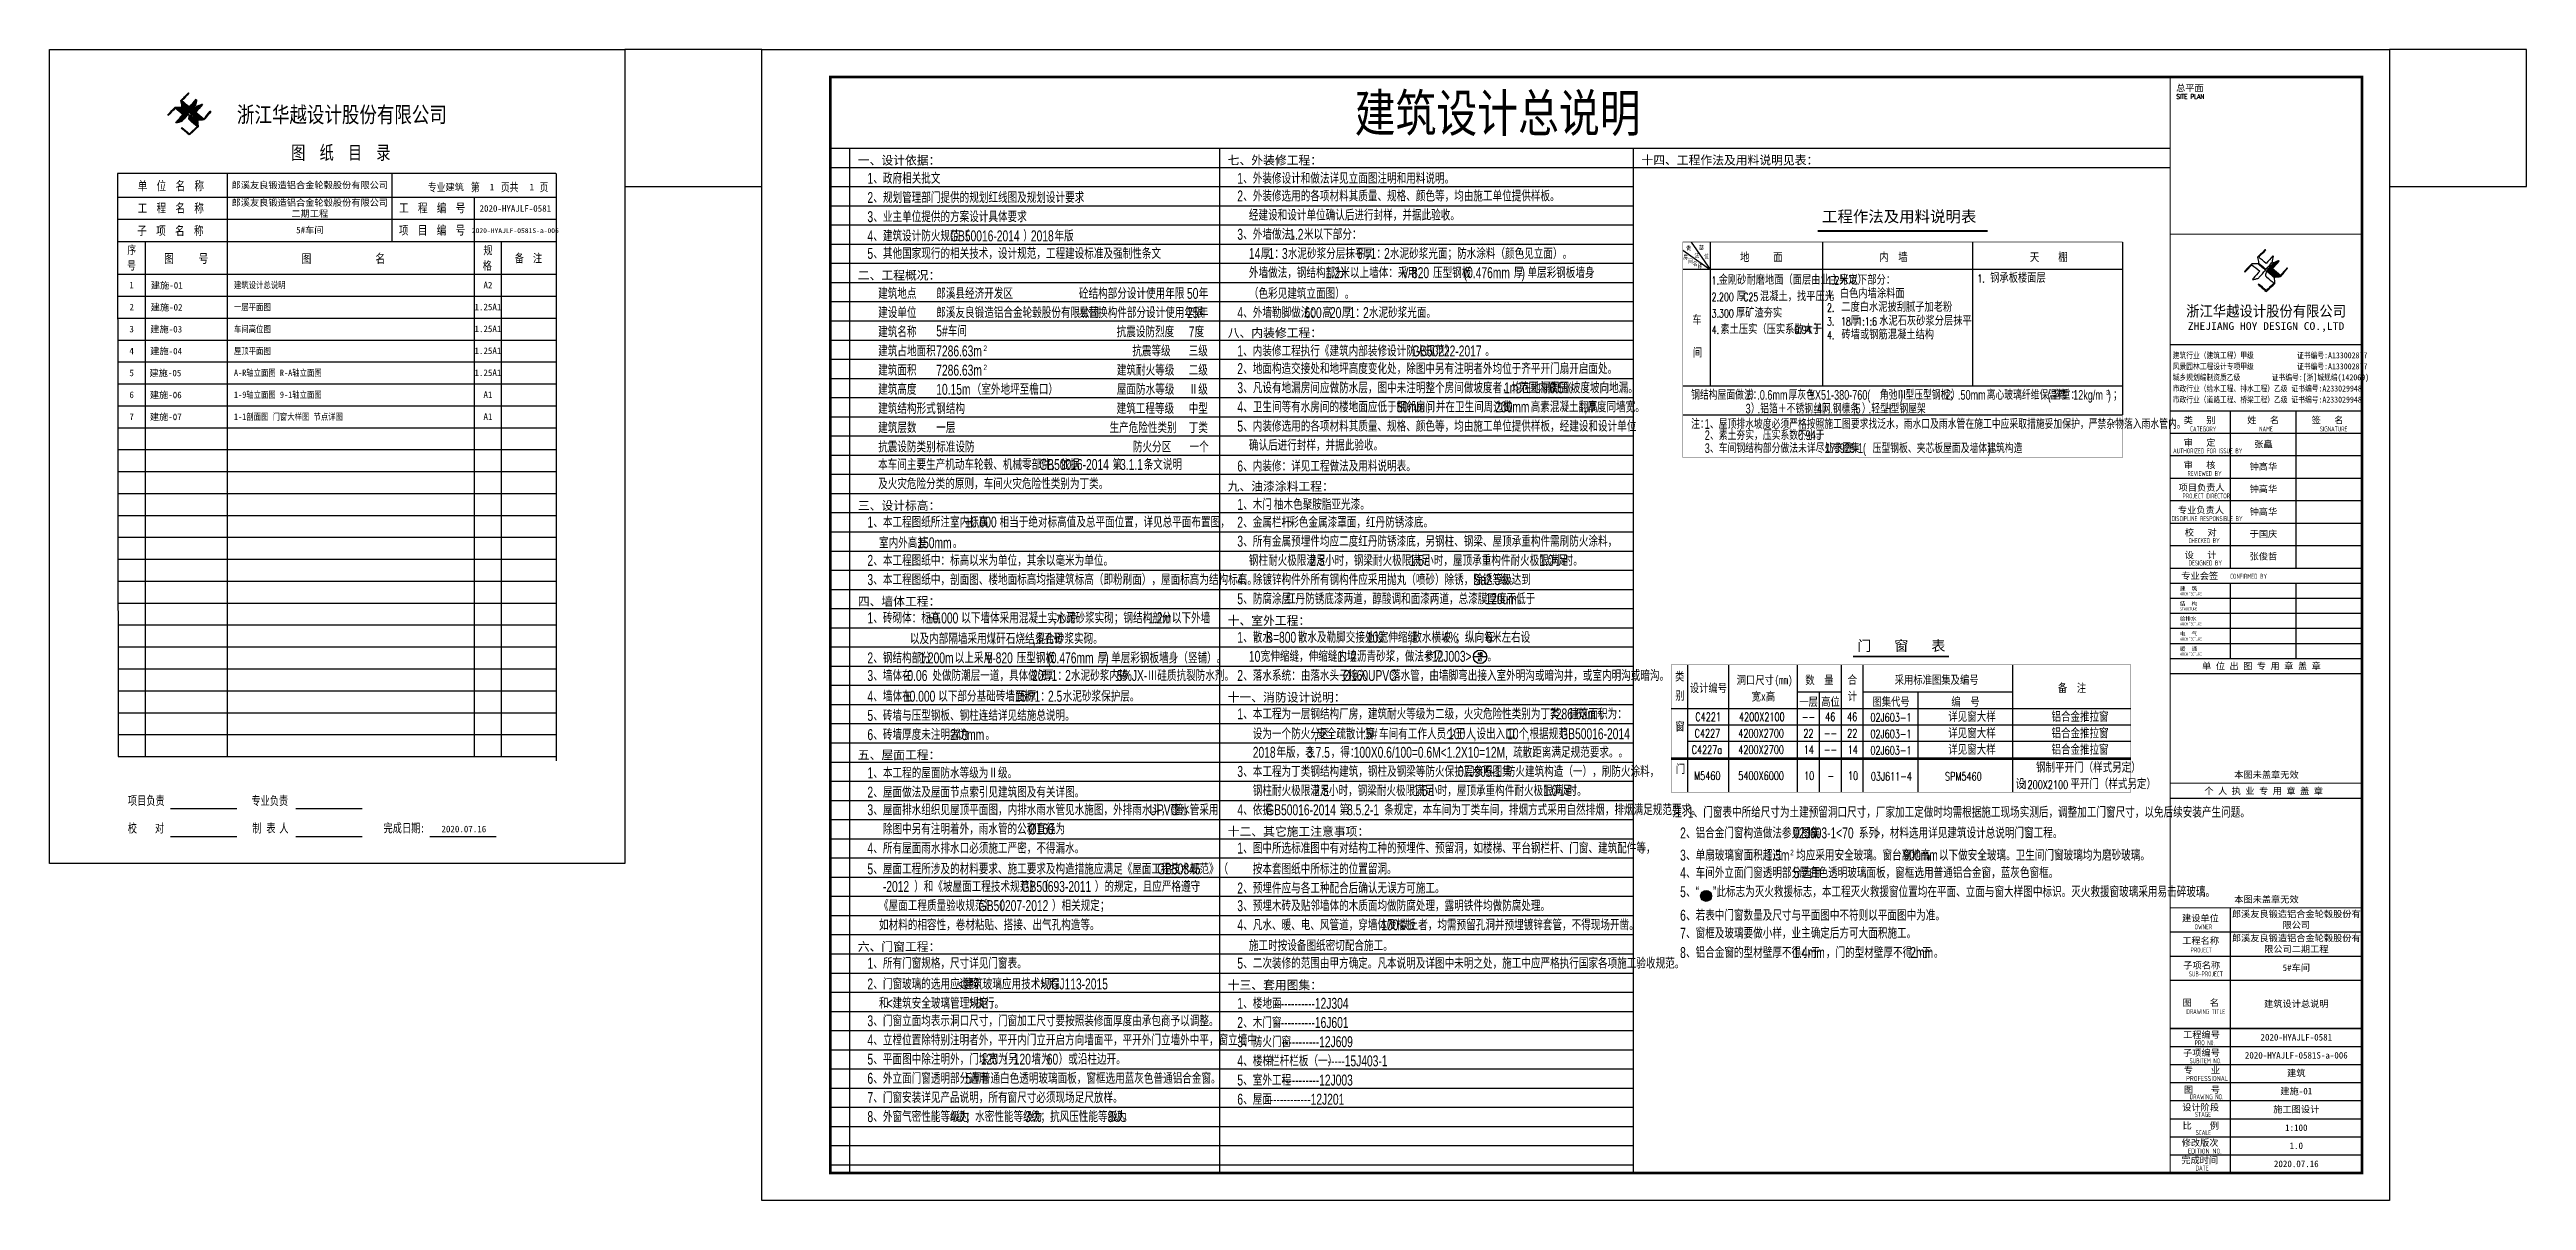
# Model space of a CAD drawing. Extents: x 14591016 to 15383666, y -730593 to -510197.
# Drawn here: x 14591016 to 14681416, y -614943 to -572943 of the extents above; entities that cross this region are included whole.
import ezdxf
from ezdxf.enums import TextEntityAlignment as Align

# ---------------------------------------------------------------- set-up
doc = ezdxf.new("R2010")
doc.units = 0
doc.header["$LTSCALE"] = 1000
doc.header["$MEASUREMENT"] = 0
for name, color, linetype in [('PUB_DIM', 3, 'Continuous'), ('PUB_TEXT', 7, 'Continuous'), ('PUB_TITLE', 4, 'Continuous'), ('TK', 4, 'Continuous'), ('表格', 7, 'Continuous')]:
    doc.layers.add(name, color=color, linetype=linetype)
doc.styles.add('-宋体', font='', dxfattribs={"width": 0.8})
doc.styles.add('_TCH_LABEL', font='COMPLEX', dxfattribs={"bigfont": 'GBCBIG'})
doc.styles.add('HT', font='simhei.ttf', dxfattribs={"width": 0.8})
doc.styles.add('ROMANS', font='romans', dxfattribs={"width": 0.65, "height": 231.275})
doc.styles.add('TSSD_REIN', font='tssdeng.shx', dxfattribs={"width": 0.7, "bigfont": 'tssdchn.shx'})
doc.styles.add('YAYA', font='', dxfattribs={"width": 0.8, "height": 1})
doc.styles.add('图框文字3', font='', dxfattribs={"width": 0.8})
doc.styles.add('图签宋体', font='', dxfattribs={"height": 300})
doc.styles.add('图签黑体', font='simhei.ttf', dxfattribs={"height": 550})
doc.styles.add('设计说明', font='!TSSDENG', dxfattribs={"width": 0.7, "bigfont": '!HZTXT'})
doc.styles.add('黑体', font='simhei.ttf')
doc.styles.get('-宋体').set_extended_font_data('SimSun')
doc.styles.get('YAYA').set_extended_font_data('SimSun')
doc.styles.get('图框文字3').set_extended_font_data('SimSun')
doc.styles.get('图签宋体').set_extended_font_data('NSimSun')

msp = doc.modelspace()

# ---------------------------------------------------------------- texts
at = {"layer": 'PUB_TEXT'}
for s, height, style, width, p in [('建筑设计总说明', 1367.09, 'YAYA', 0.8, (14638646.7, -575942.5)), ('1', 400, '设计说明', 0.7, (14620866.1, -577842.5)), ('、政府相关批文', 400, '设计说明', 0.7, (14621081.5, -577842.5)), ('1', 400, '设计说明', 0.7, (14634366.1, -577842.5)), ('、外装修设计和做法详见立面图注明和用料说明。', 400, '设计说明', 0.7, (14634581.5, -577842.5)), ('2', 400, '设计说明', 0.7, (14620866.1, -578542.5)), ('、规划管理部门提供的规划红线图及规划设计要求', 400, '设计说明', 0.7, (14621081.5, -578542.5)), ('2', 400, '设计说明', 0.7, (14634366.1, -578485.8)), ('、外装修选用的各项材料其质量、规格、颜色等，均由施工单位提供样板。', 400, '设计说明', 0.7, (14634581.5, -578485.8)), ('3', 400, '设计说明', 0.7, (14620866.1, -579242.5)), ('、业主单位提供的方案设计具体要求', 400, '设计说明', 0.7, (14621081.5, -579242.5)), ('、外墙做法，', 400, '设计说明', 0.7, (14634581.5, -579885.8)), ('经建设和设计单位确认后进行封样，并据此验收。', 400, '设计说明', 0.7, (14634789.5, -579182.7)), ('米以下部分：', 400, '设计说明', 0.7, (14636800, -579885.8)), ('4', 400, '设计说明', 0.7, (14620866.1, -579942.5)), ('5', 400, '设计说明', 0.7, (14620866.1, -580582.7)), ('、建筑设计防火规范（', 400, '设计说明', 0.7, (14621081.5, -579942.5)), ('、其他国家现行的相关技术，设计规范，工程建设标准及强制性条文', 400, '设计说明', 0.7, (14621081.5, -580582.7)), ('GB50016-2014', 400, '设计说明', 0.7, (14623881.5, -579942.5)), ('）', 400, '设计说明', 0.7, (14626552.3, -579942.5)), ('2018', 400, '设计说明', 0.7, (14626832.3, -579942.5)), ('年版', 400, '设计说明', 0.7, (14627693.8, -579942.5)), ('3', 400, '设计说明', 0.7, (14634366.1, -579885.8)), ('14', 400, '设计说明', 0.7, (14634789.5, -580585.8)), ('厚', 400, '设计说明', 0.7, (14635220.2, -580585.8)), ('1', 400, '设计说明', 0.7, (14635500.2, -580585.8)), ('：', 400, '设计说明', 0.7, (14635715.6, -580585.8)), ('3', 400, '设计说明', 0.7, (14635995.6, -580585.8)), ('水泥砂浆分层抹平；', 400, '设计说明', 0.7, (14636211, -580585.8)), ('1.2', 400, '设计说明', 0.7, (14636261.5, -579885.8)), ('6', 400, '设计说明', 0.7, (14638731, -580585.8)), ('厚', 400, '设计说明', 0.7, (14638946.4, -580585.8)), ('1', 400, '设计说明', 0.7, (14639226.4, -580585.8)), ('：', 400, '设计说明', 0.7, (14639441.8, -580585.8)), ('2', 400, '设计说明', 0.7, (14639721.8, -580585.8)), ('水泥砂浆光面；防水涂料（颜色见立面）。', 400, '设计说明', 0.7, (14639937.1, -580585.8)), ('外墙做法，钢结构部分', 400, '设计说明', 0.7, (14634789.5, -581285.8)), ('1.2', 400, '设计说明', 0.7, (14637589.5, -581285.8)), ('米以上墙体：采用', 400, '设计说明', 0.7, (14638127.9, -581285.8)), ('V-820', 400, '设计说明', 0.7, (14640367.9, -581285.8)), ('压型钢板', 400, '设计说明', 0.7, (14641509.5, -581285.8)), ('(0.476mm', 400, '设计说明', 0.7, (14642629.5, -581285.8)), ('厚', 400, '设计说明', 0.7, (14644460.2, -581285.8)), (')', 400, '设计说明', 0.7, (14644740.2, -581285.8)), ('单层彩钢板墙身', 400, '设计说明', 0.7, (14644955.6, -581285.8)), ('1.', 297.5, '_TCH_LABEL', 0.705882, (14651676.5, -581521.2)), ('1.2', 297.5, '_TCH_LABEL', 0.705882, (14655888.1, -581521.2)), ('1.', 297.5, '_TCH_LABEL', 0.705882, (14661374.5, -581449.6)), ('建筑地点', 400, '设计说明', 0.7, (14621258.3, -582042.5)), ('砼结构部分设计使用年限', 400, '设计说明', 0.7, (14628586, -582042.5)), ('（色彩见建筑立面图）。', 400, '设计说明', 0.7, (14634789.5, -582042.5)), ('2.200', 297.5, '_TCH_LABEL', 0.705882, (14651676.5, -582121.2)), ('C25', 297.5, '_TCH_LABEL', 0.705882, (14652832.3, -582121.2)), ('1.', 297.5, '_TCH_LABEL', 0.705882, (14655888.1, -582016.4)), ('建设单位', 400, '设计说明', 0.7, (14621258.3, -582742.5)), ('建筑名称', 400, '设计说明', 0.7, (14621258.3, -583442.5)), ('易替换构件部分设计使用年限', 400, '设计说明', 0.7, (14628586, -582742.5)), ('抗震设防烈度', 400, '设计说明', 0.7, (14629963.7, -583442.5)), ('4', 400, '设计说明', 0.7, (14634366.1, -582742.5)), ('、外墙勒脚做法：', 400, '设计说明', 0.7, (14634581.5, -582742.5)), ('600', 400, '设计说明', 0.7, (14636821.5, -582742.5)), ('高', 400, '设计说明', 0.7, (14637467.7, -582742.5)), ('20', 400, '设计说明', 0.7, (14637747.7, -582742.5)), ('厚', 400, '设计说明', 0.7, (14638178.5, -582742.5)), ('1', 400, '设计说明', 0.7, (14638458.5, -582742.5)), ('：', 400, '设计说明', 0.7, (14638673.8, -582742.5)), ('2', 400, '设计说明', 0.7, (14638953.8, -582742.5)), ('水泥砂浆光面。', 400, '设计说明', 0.7, (14639169.2, -582742.5)), ('4.', 297.5, '_TCH_LABEL', 0.705882, (14651676.5, -583321.2)), ('3.300', 297.5, '_TCH_LABEL', 0.705882, (14651676.5, -582721.2)), ('0.94', 297.5, '_TCH_LABEL', 0.705882, (14654699.7, -583321.2)), ('2.', 297.5, '_TCH_LABEL', 0.705882, (14655888.1, -582511.2)), ('3.', 297.5, '_TCH_LABEL', 0.705882, (14655888.1, -583014.9)), ('18', 297.5, '_TCH_LABEL', 0.705882, (14656398.1, -583014.9)), ('1:1:6', 297.5, '_TCH_LABEL', 0.705882, (14656993.8, -583014.9)), ('建筑占地面积', 400, '设计说明', 0.7, (14621258.3, -584142.5)), ('抗震等级', 400, '设计说明', 0.7, (14630532.6, -584142.5)), ('1', 400, '设计说明', 0.7, (14634366.1, -584142.5)), ('、内装修工程执行《建筑内部装修设计防火规范》', 400, '设计说明', 0.7, (14634581.5, -584142.5)), ('GB50222-2017', 400, '设计说明', 0.7, (14640741.5, -584142.5)), ('4.', 297.5, '_TCH_LABEL', 0.705882, (14655888.1, -583514.9)), ('建筑面积', 400, '设计说明', 0.7, (14621258.3, -584842.5)), ('建筑耐火等级', 400, '设计说明', 0.7, (14629969.5, -584842.5)), ('2', 400, '设计说明', 0.7, (14634366.1, -584785.8)), ('、地面构造交接处和地坪高度变化处，除图中另有注明者外均位于齐平开门扇开启面处。', 400, '设计说明', 0.7, (14634581.5, -584785.8)), ('。', 400, '设计说明', 0.7, (14643412.3, -584142.5)), ('建筑高度', 400, '设计说明', 0.7, (14621258.3, -585542.5)), ('屋面防水等级', 400, '设计说明', 0.7, (14629969.2, -585542.5)), ('4', 400, '设计说明', 0.7, (14634366.1, -586182.7)), ('3', 400, '设计说明', 0.7, (14634366.1, -585485.8)), ('、凡设有地漏房间应做防水层，图中未注明整个房间做坡度者，均在地漏周围', 400, '设计说明', 0.7, (14634581.5, -585485.8)), ('、卫生间等有水房间的楼地面应低于相邻房间', 400, '设计说明', 0.7, (14634581.5, -586182.7)), ('50mm', 400, '设计说明', 0.7, (14640181.5, -586182.7)), ('；并在卫生间周边做', 400, '设计说明', 0.7, (14641258.5, -586182.7)), ('200mm', 400, '设计说明', 0.7, (14643778.5, -586182.7)), ('1m', 400, '设计说明', 0.7, (14644101.5, -585485.8)), ('范围内做', 400, '设计说明', 0.7, (14644640, -585485.8)), ('高素混凝土翻高', 400, '设计说明', 0.7, (14645070.8, -586182.7)), ('0.5%', 400, '设计说明', 0.7, (14645760, -585485.8)), ('坡度坡向地漏。', 400, '设计说明', 0.7, (14646535.4, -585485.8)), ('厚度同墙宽。', 400, '设计说明', 0.7, (14647138.5, -586182.7)), ('建筑结构形式', 400, '设计说明', 0.7, (14621258.3, -586242.5)), ('建筑层数', 400, '设计说明', 0.7, (14621258.3, -586942.5)), ('生产危险性类别', 400, '设计说明', 0.7, (14629702.5, -586942.5)), ('建筑工程等级', 400, '设计说明', 0.7, (14629962, -586242.5)), ('5', 400, '设计说明', 0.7, (14634366.1, -586885.8)), ('、内装修选用的各项材料其质量、规格、颜色等，均由施工单位提供样板，经建设和设计单位', 400, '设计说明', 0.7, (14634581.5, -586885.8)), (',', 400, '设计说明', 0.7, (14647030.8, -586182.7)), ('抗震设防类别', 400, '设计说明', 0.7, (14621258.3, -587642.5)), ('防火分区', 400, '设计说明', 0.7, (14630553.6, -587642.5)), ('确认后进行封样，并据此验收。', 400, '设计说明', 0.7, (14634789.5, -587582.7)), ('6', 400, '设计说明', 0.7, (14634366.1, -588342.5)), ('、内装修：详见工程做法及用料说明表。', 400, '设计说明', 0.7, (14634581.5, -588342.5)), ('1', 400, '设计说明', 0.7, (14634366.1, -589742.5)), ('、木门', 400, '设计说明', 0.7, (14634581.5, -589742.5)), ('柚木色聚胺脂亚光漆。', 400, '设计说明', 0.7, (14635701.5, -589742.5)), ('1', 400, '设计说明', 0.7, (14620866.1, -590385.8)), ('、本工程图纸所注室内标高', 400, '设计说明', 0.7, (14621081.5, -590385.8)), ('%%p0.000', 400, '设计说明', 0.7, (14624441.5, -590385.8)), ('相当于绝对标高值及总平面位置，详见总平面布置图，', 400, '设计说明', 0.7, (14625690.8, -590385.8)), ('2', 400, '设计说明', 0.7, (14634366.1, -590392.1)), ('、金属栏杆', 400, '设计说明', 0.7, (14634581.5, -590392.1)), ('-', 400, '设计说明', 0.7, (14635421.5, -589742.5)), ('-', 400, '设计说明', 0.7, (14635981.5, -590392.1)), ('彩色金属漆罩面，红丹防锈漆底。', 400, '设计说明', 0.7, (14636261.5, -590392.1)), ('室内外高差', 400, '设计说明', 0.7, (14621289.5, -591142.5)), ('150mm', 400, '设计说明', 0.7, (14622689.5, -591142.5)), ('。', 400, '设计说明', 0.7, (14623981.8, -591142.5)), ('3', 400, '设计说明', 0.7, (14634366.1, -591085.8)), ('、所有金属预埋件均应二度红丹防锈漆底，另钢柱、钢梁、屋顶承重构件需刷防火涂料，', 400, '设计说明', 0.7, (14634581.5, -591085.8)), ('3', 400, '设计说明', 0.7, (14620866.1, -592485.8)), ('2', 400, '设计说明', 0.7, (14620866.1, -591785.8)), ('、本工程图纸中：标高以米为单位，其余以毫米为单位。', 400, '设计说明', 0.7, (14621081.5, -591785.8)), ('、本工程图纸中，剖面图、楼地面标高均指建筑标高（即粉刷面），屋面标高为结构标高。', 400, '设计说明', 0.7, (14621081.5, -592485.8)), ('4', 400, '设计说明', 0.7, (14634366.1, -592485.8)), ('、除镀锌构件外所有钢构件应采用抛丸（喷砂）除锈，除锈等级达到', 400, '设计说明', 0.7, (14634581.5, -592485.8)), ('钢柱耐火极限满足', 400, '设计说明', 0.7, (14634789.5, -591785.8)), ('2.5', 400, '设计说明', 0.7, (14637029.5, -591785.8)), ('小时，钢梁耐火极限满足', 400, '设计说明', 0.7, (14637567.9, -591785.8)), ('1.5', 400, '设计说明', 0.7, (14640647.9, -591785.8)), ('小时，屋顶承重构件耐火极限满足', 400, '设计说明', 0.7, (14641186.4, -591785.8)), ('Sa2.5', 400, '设计说明', 0.7, (14642981.5, -592485.8)), ('级。', 400, '设计说明', 0.7, (14643940, -592485.8)), ('1.0', 400, '设计说明', 0.7, (14645386.4, -591785.8)), ('小时。', 400, '设计说明', 0.7, (14645924.8, -591785.8)), ('5', 400, '设计说明', 0.7, (14634366.1, -593185.8)), ('、防腐涂层', 400, '设计说明', 0.7, (14634581.5, -593185.8)), (':', 400, '设计说明', 0.7, (14635981.5, -593185.8)), ('红丹防锈底漆两道，醇酸调和面漆两道，总漆膜厚度不低于', 400, '设计说明', 0.7, (14636143.1, -593185.8)), ('120um', 400, '设计说明', 0.7, (14643423.1, -593185.8)), ('1', 400, '设计说明', 0.7, (14620866.1, -593885.8)), ('、砖砌体：标高', 400, '设计说明', 0.7, (14621081.5, -593885.8)), ('%%p0.000', 400, '设计说明', 0.7, (14623041.5, -593885.8)), ('以下墙体采用混凝土实心砖', 400, '设计说明', 0.7, (14624290.8, -593885.8)), (',', 400, '设计说明', 0.7, (14627650.8, -593885.8)), ('水泥砂浆实砌；钢结构部分', 400, '设计说明', 0.7, (14627758.5, -593885.8)), ('1.2m', 400, '设计说明', 0.7, (14631118.5, -593885.8)), ('以下外墙', 400, '设计说明', 0.7, (14631980, -593885.8)), ('。', 400, '设计说明', 0.7, (14644596.9, -593185.8)), ('以及内部隔墙采用煤矸石烧结多孔砖', 400, '设计说明', 0.7, (14622418.3, -594642.5)), (',', 400, '设计说明', 0.7, (14626898.3, -594642.5)), ('混合砂浆实砌。', 400, '设计说明', 0.7, (14627006, -594642.5)), ('1', 400, '设计说明', 0.7, (14634366.1, -594592.1)), ('、散水', 400, '设计说明', 0.7, (14634581.5, -594592.1)), ('B=800', 400, '设计说明', 0.7, (14635421.5, -594592.1)), ('散水及勒脚交接处设', 400, '设计说明', 0.7, (14636573.8, -594592.1)), ('10', 400, '设计说明', 0.7, (14639093.8, -594592.1)), ('宽伸缩缝', 400, '设计说明', 0.7, (14639524.6, -594592.1)), (',', 400, '设计说明', 0.7, (14640644.6, -594592.1)), ('散水横坡', 400, '设计说明', 0.7, (14640752.3, -594592.1)), ('4%', 400, '设计说明', 0.7, (14641872.3, -594592.1)), ('；纵向每', 400, '设计说明', 0.7, (14642324.6, -594592.1)), ('6', 400, '设计说明', 0.7, (14643444.6, -594592.1)), ('米左右设', 400, '设计说明', 0.7, (14643660, -594592.1)), ('3', 400, '设计说明', 0.7, (14620866.1, -595985.8)), ('2', 400, '设计说明', 0.7, (14620866.1, -595342.5)), ('、钢结构部分', 400, '设计说明', 0.7, (14621081.5, -595342.5)), ('、墙体在', 400, '设计说明', 0.7, (14621081.5, -595985.8)), ('-0.06', 400, '设计说明', 0.7, (14622201.5, -595985.8)), ('1.200m', 400, '设计说明', 0.7, (14622761.5, -595342.5)), ('处做防潮层一道，具体做法：', 400, '设计说明', 0.7, (14623235.4, -595985.8)), ('以上采用', 400, '设计说明', 0.7, (14624053.8, -595342.5)), ('V-820', 400, '设计说明', 0.7, (14625173.8, -595342.5)), ('压型钢板', 400, '设计说明', 0.7, (14626315.4, -595342.5)), ('20', 400, '设计说明', 0.7, (14626875.4, -595985.8)), ('厚', 400, '设计说明', 0.7, (14627306.1, -595985.8)), ('(0.476mm', 400, '设计说明', 0.7, (14627435.4, -595342.5)), ('1', 400, '设计说明', 0.7, (14627586.1, -595985.8)), ('：', 400, '设计说明', 0.7, (14627801.5, -595985.8)), ('2', 400, '设计说明', 0.7, (14628081.5, -595985.8)), ('水泥砂浆内掺', 400, '设计说明', 0.7, (14628296.9, -595985.8)), ('厚', 400, '设计说明', 0.7, (14629266.1, -595342.5)), (')', 400, '设计说明', 0.7, (14629546.1, -595342.5)), ('单层彩钢板墙身（竖铺）。', 400, '设计说明', 0.7, (14629761.5, -595342.5)), ('5%JX-', 400, '设计说明', 0.7, (14629976.9, -595985.8)), ('Ⅲ硅质抗裂防水剂。', 400, '设计说明', 0.7, (14631096.9, -595985.8)), ('2', 400, '设计说明', 0.7, (14634366.1, -595985.8)), ('、落水系统：由落水头子接入', 400, '设计说明', 0.7, (14634581.5, -595985.8)), ('10', 400, '设计说明', 0.7, (14634789.5, -595285.8)), ('宽伸缩缝，伸缩缝内填', 400, '设计说明', 0.7, (14635220.2, -595285.8)), ('1', 400, '设计说明', 0.7, (14638020.2, -595285.8)), ('%%c160UPVC', 400, '设计说明', 0.7, (14638221.5, -595985.8)), ('：', 400, '设计说明', 0.7, (14638235.6, -595285.8)), ('2', 400, '设计说明', 0.7, (14638515.6, -595285.8)), ('沥青砂浆，做法参见', 400, '设计说明', 0.7, (14638731, -595285.8)), ('落水管，由墙脚弯出接入室外明沟或暗沟井，或室内明沟或暗沟。', 400, '设计说明', 0.7, (14639976.9, -595985.8)), ('<12J003>', 400, '设计说明', 0.7, (14641251, -595285.8)), ('。', 400, '设计说明', 0.7, (14643495.4, -595285.8)), ('类', 303.8, 'YAYA', 0.8, (14650342.6, -595970.3)), ('4', 400, '设计说明', 0.7, (14620866.1, -596742.5)), ('、墙体在', 400, '设计说明', 0.7, (14621081.5, -596742.5)), ('%%p0.000', 400, '设计说明', 0.7, (14622201.5, -596742.5)), ('以下部分基础砖墙面粉', 400, '设计说明', 0.7, (14623450.8, -596742.5)), ('15', 400, '设计说明', 0.7, (14626250.8, -596742.5)), ('厚', 400, '设计说明', 0.7, (14626681.5, -596742.5)), ('1', 400, '设计说明', 0.7, (14626961.5, -596742.5)), ('：', 400, '设计说明', 0.7, (14627176.9, -596742.5)), ('2.5', 400, '设计说明', 0.7, (14627456.9, -596742.5)), ('水泥砂浆保护层。', 400, '设计说明', 0.7, (14627995.4, -596742.5)), ('别', 303.8, 'YAYA', 0.8, (14650351.4, -596670.3)), ('设计编号', 303.8, 'YAYA', 0.8, (14650880.2, -596394.4)), ('洞口尺寸', 303.8, 'YAYA', 0.8, (14652589.3, -596101.9)), ('宽', 303.8, 'YAYA', 0.8, (14653138.1, -596701.9)), ('x', 303.8, 'YAYA', 0.8, (14653483.8, -596701.9)), ('高', 303.8, 'YAYA', 0.8, (14653656.6, -596701.9)), ('(mm)', 303.8, 'YAYA', 0.8, (14653971.9, -596101.9)), ('一层', 303.8, 'YAYA', 0.8, (14654875.2, -596894.4)), ('数', 303.8, 'YAYA', 0.8, (14655096.3, -596101.9)), ('高位', 303.8, 'YAYA', 0.8, (14655673.9, -596894.4)), ('量', 303.8, 'YAYA', 0.8, (14655787.6, -596101.9)), ('合', 303.8, 'YAYA', 0.8, (14656643.3, -596094.4)), ('计', 303.8, 'YAYA', 0.8, (14656642.6, -596694.4)), ('图集代号', 303.8, 'YAYA', 0.8, (14657544.4, -596894.4)), ('采用标准图集及编号', 303.8, 'YAYA', 0.8, (14658358.9, -596094.4)), ('编', 303.8, 'YAYA', 0.8, (14660426.5, -596894.4)), ('号', 303.8, 'YAYA', 0.8, (14661117.8, -596894.4)), ('备', 303.8, 'YAYA', 0.8, (14664314.3, -596394.4)), ('注', 303.8, 'YAYA', 0.8, (14665005.6, -596394.4)), ('5', 400, '设计说明', 0.7, (14620866.1, -597442.5)), ('、砖墙与压型钢板、钢柱连结详见结施总说明。', 400, '设计说明', 0.7, (14621081.5, -597442.5)), ('1', 400, '设计说明', 0.7, (14634366.1, -597385.8)), ('、本工程为一层钢结构厂房，建筑耐火等级为二级，火灾危险性类别为丁类，建筑面积为：', 400, '设计说明', 0.7, (14634581.5, -597385.8)), ('7286.63m', 400, '设计说明', 0.7, (14645781.5, -597385.8)), ('2', 200, '设计说明', 0.7, (14647504.6, -597185.8)), ('，', 400, '设计说明', 0.7, (14647580, -597385.8)), ('窗', 303.8, 'YAYA', 0.8, (14650350.7, -597794.4)), ('C4221', 306, '_TCH_LABEL', 0.705882, (14651083.3, -597447.4)), ('4200X2100', 306, '_TCH_LABEL', 0.705882, (14652677, -597447.4)), ('--', 306, '_TCH_LABEL', 0.705882, (14654975, -597447.4)), ('46', 306, '_TCH_LABEL', 0.705882, (14655821.3, -597447.4)), ('46', 306, '_TCH_LABEL', 0.705882, (14656621.3, -597447.4)), ('02J603-1', 306, '_TCH_LABEL', 0.705882, (14657472.7, -597469.4)), ('6', 400, '设计说明', 0.7, (14620866.1, -598142.5)), ('、砖墙厚度未注明者为', 400, '设计说明', 0.7, (14621081.5, -598142.5)), ('240mm', 400, '设计说明', 0.7, (14623881.5, -598142.5)), ('。', 400, '设计说明', 0.7, (14625173.8, -598142.5)), ('设为一个防火分区', 400, '设计说明', 0.7, (14634930.6, -598111.7)), ('2018', 400, '设计说明', 0.7, (14634930.6, -598789)), ('年版，表', 400, '设计说明', 0.7, (14635792.1, -598789)), ('3.7.5', 400, '设计说明', 0.7, (14636912.1, -598789)), (',', 400, '设计说明', 0.7, (14637170.6, -598111.7)), ('安全疏散计算', 400, '设计说明', 0.7, (14637278.2, -598111.7)), ('，得：', 400, '设计说明', 0.7, (14637773.6, -598789)), ('100X0.6/100=0.6M<1.2X10=12M,', 400, '设计说明', 0.7, (14638613.6, -598789)), (':5#', 400, '设计说明', 0.7, (14638958.2, -598111.7)), ('车间有工作人员少于', 400, '设计说明', 0.7, (14639539.8, -598111.7)), ('100', 400, '设计说明', 0.7, (14642059.8, -598111.7)), ('人', 400, '设计说明', 0.7, (14642705.9, -598111.7)), (',', 400, '设计说明', 0.7, (14642985.9, -598111.7)), ('设出入口', 400, '设计说明', 0.7, (14643093.6, -598111.7)), ('10', 400, '设计说明', 0.7, (14644213.6, -598111.7)), ('疏散距离满足规范要求。。', 400, '设计说明', 0.7, (14644429, -598789)), ('个', 400, '设计说明', 0.7, (14644644.4, -598111.7)), (',', 400, '设计说明', 0.7, (14644924.4, -598111.7)), ('根据规范', 400, '设计说明', 0.7, (14645032.1, -598111.7)), ('GB50016-2014', 400, '设计说明', 0.7, (14646152.1, -598111.7)), ('C4227a', 306, '_TCH_LABEL', 0.705882, (14650949.6, -598647.4)), ('C4227', 306, '_TCH_LABEL', 0.705882, (14651057.6, -598047.4)), ('4200X2700', 306, '_TCH_LABEL', 0.705882, (14652651.3, -598047.4)), ('4200X2700', 306, '_TCH_LABEL', 0.705882, (14652651.3, -598647.4)), ('22', 306, '_TCH_LABEL', 0.705882, (14655026.4, -598047.4)), ('14', 306, '_TCH_LABEL', 0.705882, (14655041.9, -598647.4)), ('--', 306, '_TCH_LABEL', 0.705882, (14655775, -598047.4)), ('22', 306, '_TCH_LABEL', 0.705882, (14656626.4, -598047.4)), ('14', 306, '_TCH_LABEL', 0.705882, (14656641.9, -598647.4)), ('02J603-1', 306, '_TCH_LABEL', 0.705882, (14657472.7, -598069.4)), ('02J603-1', 306, '_TCH_LABEL', 0.705882, (14657472.7, -598669.4)), ('1', 400, '设计说明', 0.7, (14620866.1, -599542.5)), ('、本工程的屋面防水等级为Ⅱ级。', 400, '设计说明', 0.7, (14621081.5, -599542.5)), ('3', 400, '设计说明', 0.7, (14634366.1, -599485.8)), ('、本工程为丁类钢结构建筑，钢柱及钢梁等防火保护层参照图集', 400, '设计说明', 0.7, (14634581.5, -599485.8)), ('07J905-1', 400, '设计说明', 0.7, (14642421.5, -599485.8)), ('防火建筑构造（一），刷防火涂料，', 400, '设计说明', 0.7, (14644166.1, -599485.8)), ('门', 303.8, 'YAYA', 0.8, (14650374.4, -599344.4)), ('M5460', 306, '_TCH_LABEL', 0.705882, (14651037, -599597.4)), ('5400X6000', 306, '_TCH_LABEL', 0.705882, (14652651.3, -599597.4)), ('10', 306, '_TCH_LABEL', 0.705882, (14655052.1, -599597.4)), ('--', 306, '_TCH_LABEL', 0.705882, (14655775, -598647.4)), ('10', 306, '_TCH_LABEL', 0.705882, (14656652.1, -599597.4)), ('03J611-4', 306, '_TCH_LABEL', 0.705882, (14657488.1, -599619.4)), ('SPM5460', 306, '_TCH_LABEL', 0.705882, (14660193, -599619.4)), ('2', 400, '设计说明', 0.7, (14620866.1, -600242.5)), ('、屋面做法及屋面节点索引见建筑图及有关详图。', 400, '设计说明', 0.7, (14621081.5, -600242.5)), ('钢柱耐火极限满足', 400, '设计说明', 0.7, (14634930.6, -600185.8)), ('2.5', 400, '设计说明', 0.7, (14637170.6, -600185.8)), ('小时，钢梁耐火极限满足', 400, '设计说明', 0.7, (14637709, -600185.8)), ('1.5', 400, '设计说明', 0.7, (14640789, -600185.8)), ('小时，屋顶承重构件耐火极限满足', 400, '设计说明', 0.7, (14641327.5, -600185.8)), ('1.0', 400, '设计说明', 0.7, (14645527.5, -600185.8)), ('小时。', 400, '设计说明', 0.7, (14646065.9, -600185.8)), ('-', 306, '_TCH_LABEL', 0.705882, (14655908.7, -599597.4)), ('1200X2100', 306, '_TCH_LABEL', 0.705882, (14663022.5, -599924.4)), ('3', 400, '设计说明', 0.7, (14620866.1, -600885.8)), ('、屋面排水组织见屋顶平面图，内排水雨水管见水施图，外排雨水斗，雨水管采用', 400, '设计说明', 0.7, (14621081.5, -600885.8)), ('除图中另有注明着外，雨水管的公称直径为', 400, '设计说明', 0.7, (14621430.6, -601585.8)), ('UPVC', 400, '设计说明', 0.7, (14631161.5, -600885.8)), ('管，', 400, '设计说明', 0.7, (14632066.1, -600885.8)), ('4', 400, '设计说明', 0.7, (14634366.1, -600885.8)), ('、依据', 400, '设计说明', 0.7, (14634581.5, -600885.8)), ('GB50016-2014', 400, '设计说明', 0.7, (14635421.5, -600885.8)), ('第', 400, '设计说明', 0.7, (14638092.3, -600885.8)), ('8.5.2-1', 400, '设计说明', 0.7, (14638372.3, -600885.8)), ('条规定，本车间为丁类车间，排烟方式采用自然排烟，排烟满足规范要求。', 400, '设计说明', 0.7, (14639729.2, -600885.8)), ('注：', 400, '设计说明', 0.7, (14650245.9, -600975.4)), ('1', 400, '设计说明', 0.7, (14650805.9, -600975.4)), ('、门窗表中所给尺寸为土建预留洞口尺寸，厂家加工定做时均需根据施工现场实测后，调整加工门窗尺寸，以免后续安装产生问题。', 400, '设计说明', 0.7, (14651021.2, -600975.4)), ('4', 400, '设计说明', 0.7, (14620866.1, -602285.8)), ('、所有屋面雨水排水口必须施工严密，不得漏水。', 400, '设计说明', 0.7, (14621081.5, -602285.8)), ('%%c160', 400, '设计说明', 0.7, (14626750.6, -601585.8)), ('。', 400, '设计说明', 0.7, (14627601.3, -601585.8)), ('1', 400, '设计说明', 0.7, (14634366.1, -602282.7)), ('、图中所选标准图中有对结构工种的预埋件、预留洞，如楼梯、平台钢栏杆、门窗、建筑配件等，', 400, '设计说明', 0.7, (14634581.5, -602282.7)), ('2', 400, '设计说明', 0.7, (14650528.1, -601730.9)), ('、铝合金门窗构造做法参见图集', 400, '设计说明', 0.7, (14650743.5, -601730.9)), ('02J603-1<70', 400, '设计说明', 0.7, (14654663.5, -601730.9)), ('系列', 400, '设计说明', 0.7, (14657054.2, -601730.9)), ('>', 400, '设计说明', 0.7, (14657614.2, -601730.9)), ('，材料选用详见建筑设计总说明门窗工程。', 400, '设计说明', 0.7, (14657829.6, -601730.9)), ('5', 400, '设计说明', 0.7, (14620866.1, -603042.5)), ('、屋面工程所涉及的材料要求、施工要求及构造措施应满足《屋面工程技术规范》（', 400, '设计说明', 0.7, (14621081.5, -603042.5)), ('GB50345', 400, '设计说明', 0.7, (14631441.5, -603042.5)), ('按本套图纸中所标注的位置留洞。', 400, '设计说明', 0.7, (14634930.6, -603042.5)), ('4', 400, '设计说明', 0.7, (14650528.1, -603181.5)), ('3', 400, '设计说明', 0.7, (14650528.1, -602543)), ('、单扇玻璃窗面积超过', 400, '设计说明', 0.7, (14650743.5, -602543)), ('、车间外立面门窗透明部分选用', 400, '设计说明', 0.7, (14650743.5, -603181.5)), ('1.5m', 400, '设计说明', 0.7, (14653684.6, -602543)), ('2', 200, '设计说明', 0.7, (14654546.1, -602343)), ('5', 400, '设计说明', 0.7, (14654663.5, -603181.5)), ('均应采用安全玻璃。窗台离地高', 400, '设计说明', 0.7, (14654762.6, -602543)), ('厚白色透明玻璃面板，窗框选用普通铝合金窗，蓝灰色窗框。', 400, '设计说明', 0.7, (14654878.8, -603181.5)), ('900mm', 400, '设计说明', 0.7, (14658682.6, -602543)), ('以下做安全玻璃。卫生间门窗玻璃均为磨砂玻璃。', 400, '设计说明', 0.7, (14659974.9, -602543)), ('-2012', 400, '设计说明', 0.7, (14621430.6, -603685.8)), ('）和《坡屋面工程技术规范》（', 400, '设计说明', 0.7, (14622572.1, -603685.8)), ('GB50693-2011', 400, '设计说明', 0.7, (14626492.1, -603685.8)), ('）的规定，且应严格遵守', 400, '设计说明', 0.7, (14629162.9, -603685.8)), ('2', 400, '设计说明', 0.7, (14634366.1, -603742.5)), ('、预埋件应与各工种配合后确认无误方可施工。', 400, '设计说明', 0.7, (14634581.5, -603742.5)), ('5', 400, '设计说明', 0.7, (14650528.1, -603876.6)), ('、“', 400, '设计说明', 0.7, (14650743.5, -603876.6)), ('”此标志为灭火救援标志，本工程灭火救援窗位置均在平面、立面与窗大样图中标识。灭火救援窗玻璃采用易击碎玻璃。', 400, '设计说明', 0.7, (14651726.8, -603876.6)), ('如材料的相容性，卷材粘贴、搭接、出气孔构造等。', 400, '设计说明', 0.7, (14621289.5, -605085.8)), ('《屋面工程质量验收规范》（', 400, '设计说明', 0.7, (14621289.5, -604382.7)), ('GB50207-2012', 400, '设计说明', 0.7, (14624929.5, -604382.7)), ('）相关规定；', 400, '设计说明', 0.7, (14627600.2, -604382.7)), ('4', 400, '设计说明', 0.7, (14634366.1, -605085.8)), ('3', 400, '设计说明', 0.7, (14634366.1, -604385.8)), ('、预埋木砖及贴邻墙体的木质面均做防腐处理，露明铁件均做防腐处理。', 400, '设计说明', 0.7, (14634581.5, -604385.8)), ('、凡水、暖、电、风管道，穿墙体及楼板', 400, '设计说明', 0.7, (14634581.5, -605085.8)), ('100', 400, '设计说明', 0.7, (14639621.5, -605085.8)), ('以上者，均需预留孔洞并预埋镀锌套管，不得现场开凿。', 400, '设计说明', 0.7, (14640267.7, -605085.8)), ('6', 400, '设计说明', 0.7, (14650528.1, -604735.9)), ('、若表中门窗数量及尺寸与平面图中不符则以平面图中为准。', 400, '设计说明', 0.7, (14650743.5, -604735.9)), ('施工时按设备图纸密切配合施工。', 400, '设计说明', 0.7, (14634789.5, -605842.5)), ('7', 400, '设计说明', 0.7, (14650528.1, -605387.1)), ('、窗框及玻璃要做小样，业主确定后方可大面积施工。', 400, '设计说明', 0.7, (14650743.5, -605387.1)), ('、铝合金窗的型材壁厚不得小于', 400, '设计说明', 0.7, (14650743.5, -606095.4)), ('，门的型材壁厚不得小于', 400, '设计说明', 0.7, (14655848.1, -606095.4)), ('1', 400, '设计说明', 0.7, (14620866.1, -606485.8)), ('、所有门窗规格，尺寸详见门窗表。', 400, '设计说明', 0.7, (14621081.5, -606485.8)), ('5', 400, '设计说明', 0.7, (14634366.1, -606485.8)), ('、二次装修的范围由甲方确定。凡本说明及详图中未明之处，施工中应严格执行国家各项施工验收规范。', 400, '设计说明', 0.7, (14634581.5, -606485.8)), ('8', 400, '设计说明', 0.7, (14650528.1, -606095.4)), ('1.4mm', 400, '设计说明', 0.7, (14654663.5, -606095.4)), ('2mm', 400, '设计说明', 0.7, (14658928.1, -606095.4)), ('。', 400, '设计说明', 0.7, (14659789.6, -606095.4)), ('2', 400, '设计说明', 0.7, (14620866.1, -607242.5)), ('、门窗玻璃的选用应遵照', 400, '设计说明', 0.7, (14621081.5, -607242.5)), ('<', 400, '设计说明', 0.7, (14624161.5, -607242.5)), ('建筑玻璃应用技术规程', 400, '设计说明', 0.7, (14624376.9, -607242.5)), ('>JGJ113-2015', 400, '设计说明', 0.7, (14627176.9, -607242.5)), ('3', 400, '设计说明', 0.7, (14620866.1, -608585.8)), ('、门窗立面均表示洞口尺寸，门窗加工尺寸要按照装修面厚度由承包商予以调整。', 400, '设计说明', 0.7, (14621081.5, -608585.8)), ('和', 400, '设计说明', 0.7, (14621289.5, -607942.5)), ('<', 400, '设计说明', 0.7, (14621569.5, -607942.5)), ('建筑安全玻璃管理规定', 400, '设计说明', 0.7, (14621784.8, -607942.5)), ('>', 400, '设计说明', 0.7, (14624584.8, -607942.5)), ('执行。', 400, '设计说明', 0.7, (14624800.2, -607942.5)), ('2', 400, '设计说明', 0.7, (14634366, -608648.8)), ('1', 400, '设计说明', 0.7, (14634366, -607948.8)), ('、楼地面', 400, '设计说明', 0.7, (14634581.4, -607948.8)), ('、木门窗', 400, '设计说明', 0.7, (14634581.4, -608648.8)), ('------------12J304', 400, '设计说明', 0.7, (14635701.4, -607948.8)), ('------------16J601', 400, '设计说明', 0.7, (14635701.4, -608648.8)), ('4', 400, '设计说明', 0.7, (14620866.1, -609285.8)), ('、立樘位置除特别注明者外，平开内门立开启方向墙面平，平开外门立墙外中平，窗立墙中。', 400, '设计说明', 0.7, (14621081.5, -609285.8)), ('3', 400, '设计说明', 0.7, (14634366, -609348.8)), ('、防火门窗', 400, '设计说明', 0.7, (14634581.4, -609348.8)), ('-----------12J609', 400, '设计说明', 0.7, (14635981.4, -609348.8)), ('5', 400, '设计说明', 0.7, (14620866.1, -609985.8)), ('、平面图中除注明外，门垛宽为', 400, '设计说明', 0.7, (14621081.5, -609985.8)), ('120', 400, '设计说明', 0.7, (14625001.5, -609985.8)), ('（另', 400, '设计说明', 0.7, (14625647.7, -609985.8)), ('120', 400, '设计说明', 0.7, (14626207.7, -609985.8)), ('墙为', 400, '设计说明', 0.7, (14626853.8, -609985.8)), ('60', 400, '设计说明', 0.7, (14627413.8, -609985.8)), ('）或沿柱边开。', 400, '设计说明', 0.7, (14627844.6, -609985.8)), ('4', 400, '设计说明', 0.7, (14634366, -610048.8)), ('、楼梯', 400, '设计说明', 0.7, (14634581.4, -610048.8)), ('栏杆', 400, '设计说明', 0.7, (14635562.5, -610048.8)), ('栏板（一）', 400, '设计说明', 0.7, (14636263.6, -610048.8)), ('-----15J403-1', 400, '设计说明', 0.7, (14637663.6, -610048.8)), ('6', 400, '设计说明', 0.7, (14620866.1, -610685.8)), ('7', 400, '设计说明', 0.7, (14620866.1, -611385.8)), ('、外立面门窗透明部分选用', 400, '设计说明', 0.7, (14621081.5, -610685.8)), ('、门窗安装详见产品说明，所有窗尺寸必须现场足尺放样。', 400, '设计说明', 0.7, (14621081.5, -611385.8)), ('5', 400, '设计说明', 0.7, (14624441.5, -610685.8)), ('厚普通白色透明玻璃面板，窗框选用蓝灰色普通铝合金窗。', 400, '设计说明', 0.7, (14624656.9, -610685.8)), ('5', 400, '设计说明', 0.7, (14634366, -610748.8)), ('6', 400, '设计说明', 0.7, (14634366, -611448.8)), ('、室外工程', 400, '设计说明', 0.7, (14634581.4, -610748.8)), ('、屋面', 400, '设计说明', 0.7, (14634581.4, -611448.8)), ('-------------12J201', 400, '设计说明', 0.7, (14635421.4, -611448.8)), ('-----------12J003', 400, '设计说明', 0.7, (14635981.4, -610748.8)), ('8', 400, '设计说明', 0.7, (14620866.1, -612082.7)), ('、外窗气密性能等级为', 400, '设计说明', 0.7, (14621081.5, -612082.7)), ('4', 400, '设计说明', 0.7, (14623881.5, -612082.7)), ('级；水密性能等级为', 400, '设计说明', 0.7, (14624096.9, -612082.7)), ('3', 400, '设计说明', 0.7, (14626616.9, -612082.7)), ('级；抗风压性能等级为', 400, '设计说明', 0.7, (14626832.3, -612082.7)), ('3', 400, '设计说明', 0.7, (14629632.3, -612082.7)), ('级。', 400, '设计说明', 0.7, (14629847.7, -612082.7))]:
    msp.add_text(s, height=height, dxfattribs=dict(at, style=style, width=width)).set_placement(p)
at = {"layer": 'PUB_TEXT', "color": 4, "style": '黑体'}
for s, height, p in [('一、设计依据：', 315.44, (14620516.1, -577142.5)), ('七、外装修工程：', 315.44, (14634016.1, -577139)), ('十四、工程作法及用料说明见表：', 315.443, (14649116.1, -577137.2)), ('工程作法及用料说明表', 413.08, (14655704.6, -579241.3)), ('二、工程概况：', 315.44, (14620516.1, -581339)), ('八、内装修工程：', 315.44, (14634016.1, -583439)), ('三、设计标高：', 315.44, (14620516.1, -589742.5)), ('九、油漆涂料工程：', 315.44, (14634016.1, -589040.7)), ('四、墙体工程：', 315.44, (14620516.1, -593240.7)), ('十、室外工程：', 315.44, (14634016.1, -593940.7)), ('门', 375.5, (14656994.4, -594887.1)), ('窗', 375.5, (14658344.6, -594887.1)), ('表', 375.5, (14659694.8, -594887.1)), ('十一、消防设计说明：', 315.44, (14634016.1, -596739)), ('五、屋面工程：', 315.44, (14620516.1, -598840.7)), ('十二、其它施工注意事项：', 315.443, (14634016.1, -601637.2)), ('六、门窗工程：', 315.44, (14620516.1, -605839)), ('十三、套用图集：', 315.44, (14634016.1, -607240.7))]:
    msp.add_text(s, height=height, dxfattribs=at).set_placement(p)
at = {"layer": 'PUB_TEXT', "color": 4}
for s, height, style, width, p in [('做', 151.9, 'YAYA', 0.8, (14650751, -580265.4)), ('法', 151.9, 'YAYA', 0.8, (14651050.2, -580536.3)), ('部', 151.9, 'YAYA', 0.8, (14651218.2, -580246.8)), ('地', 303.8, 'YAYA', 0.8, (14652716.3, -580666.8)), ('面', 303.8, 'YAYA', 0.8, (14653926.1, -580666.8)), ('内', 303.8, 'YAYA', 0.8, (14657797.7, -580666.8)), ('墙', 303.8, 'YAYA', 0.8, (14658489, -580666.8)), ('天', 303.8, 'YAYA', 0.8, (14663292.3, -580666.8)), ('棚', 303.8, 'YAYA', 0.8, (14664329.3, -580666.8)), ('房', 151.9, 'YAYA', 0.8, (14650642.4, -580590.1)), ('间', 151.9, 'YAYA', 0.8, (14650820.2, -580740.1)), ('名', 151.9, 'YAYA', 0.8, (14650996, -580836.5)), ('称', 151.9, 'YAYA', 0.8, (14651170.8, -580924.7)), ('位', 151.9, 'YAYA', 0.8, (14651405.4, -580563.7)), ('郎溪县经济开发区', 400, '设计说明', 0.7, (14623378.7, -582042.5)), ('50', 400, '设计说明', 0.7, (14632529.3, -582042.5)), ('年', 400, '设计说明', 0.7, (14632960, -582042.5)), ('5#', 400, '设计说明', 0.7, (14623378.7, -583411.7)), ('郎溪友良锻造铝合金轮毂股份有限公司', 400, '设计说明', 0.7, (14623378.7, -582742.5)), ('车间', 400, '设计说明', 0.7, (14623798.7, -583411.7)), ('25', 400, '设计说明', 0.7, (14632529.3, -582742.5)), ('7', 400, '设计说明', 0.7, (14632592.1, -583442.5)), ('度', 400, '设计说明', 0.7, (14632807.5, -583442.5)), ('年', 400, '设计说明', 0.7, (14632960, -582742.5)), ('车', 303.8, 'YAYA', 0.8, (14650970.7, -582948.7)), ('7286.63m', 400, '设计说明', 0.7, (14623378.7, -584142.5)), ('2', 200, '设计说明', 0.7, (14625101.7, -583942.5)), ('三级', 400, '设计说明', 0.7, (14632592.1, -584142.5)), ('间', 303.8, 'YAYA', 0.8, (14650992.3, -584148.7)), ('7286.63m', 400, '设计说明', 0.7, (14623378.7, -584842.5)), ('2', 200, '设计说明', 0.7, (14625101.7, -584642.5)), ('二级', 400, '设计说明', 0.7, (14632592.1, -584842.5)), ('10.15m', 400, '设计说明', 0.7, (14623378.7, -585542.5)), ('（室外地坪至檐口）', 400, '设计说明', 0.7, (14624671, -585542.5)), ('Ⅱ级', 400, '设计说明', 0.7, (14632592.1, -585542.5)), ('钢结构屋面做法：', 353.33, '设计说明', 0.7, (14650928, -585722.6)), ('1', 353.3, '设计说明', 0.7, (14652906.7, -585722.6)), ('）', 353.3, '设计说明', 0.7, (14653096.9, -585722.6)), ('.0.6mm', 353.33, '设计说明', 0.7, (14653344.3, -585722.6)), ('厚灰色', 353.33, '设计说明', 0.7, (14654485.8, -585722.6)), ('YX51-380-760(', 353.333, '设计说明', 0.7, (14655227.8, -585722.6)), ('角弛Ⅲ', 353.33, '设计说明', 0.7, (14657815.3, -585722.6)), (')', 353.3, '设计说明', 0.7, (14658557.3, -585722.6)), ('型压型钢板；', 353.33, '设计说明', 0.7, (14658747.5, -585722.6)), ('2', 353.3, '设计说明', 0.7, (14660231.5, -585722.6)), ('）', 353.3, '设计说明', 0.7, (14660421.8, -585722.6)), ('.50mm', 353.33, '设计说明', 0.7, (14660669.1, -585722.6)), ('离心玻璃纤维保温棉', 353.33, '设计说明', 0.7, (14661715.5, -585722.6)), ('(', 353.3, '设计说明', 0.7, (14663941.5, -585722.6)), ('容重：', 353.33, '设计说明', 0.7, (14664131.8, -585722.6)), ('12kg/m', 353.33, '设计说明', 0.7, (14664873.8, -585722.6)), ('3', 176.7, '设计说明', 0.7, (14666072.4, -585546)), (')', 353.3, '设计说明', 0.7, (14666139, -585722.6)), ('；', 353.3, '设计说明', 0.7, (14666329.3, -585722.6)), ('钢结构', 400, '设计说明', 0.7, (14623378.7, -586242.5)), ('一层', 400, '设计说明', 0.7, (14623378.7, -586942.5)), ('丁类', 400, '设计说明', 0.7, (14632592.1, -586942.5)), ('中型', 400, '设计说明', 0.7, (14632592.1, -586242.5)), ('注：', 353.33, '设计说明', 0.7, (14650928, -586784.1)), ('1', 353.3, '设计说明', 0.7, (14651422.7, -586784.1)), ('、屋顶排水坡度必须严格按照施工图要求找泛水，雨水口及雨水管在施工中应采取措施妥加保护，严禁杂物落入雨水管内。', 353.333, '设计说明', 0.7, (14651612.9, -586784.1)), ('3', 353.3, '设计说明', 0.7, (14652918.6, -586222.6)), ('）', 353.3, '设计说明', 0.7, (14653108.9, -586222.6)), ('.', 353.3, '设计说明', 0.7, (14653356.2, -586222.6)), ('铝箔＋不锈钢丝网', 353.33, '设计说明', 0.7, (14653451.3, -586222.6)), (';4', 353.33, '设计说明', 0.7, (14655430, -586222.6)), ('）', 353.3, '设计说明', 0.7, (14655753.4, -586222.6)), ('.', 353.3, '设计说明', 0.7, (14656000.7, -586222.6)), ('钢檩条', 353.33, '设计说明', 0.7, (14656095.9, -586222.6)), (';5', 353.33, '设计说明', 0.7, (14656837.9, -586222.6)), ('）', 353.3, '设计说明', 0.7, (14657161.3, -586222.6)), ('.', 353.3, '设计说明', 0.7, (14657408.6, -586222.6)), ('轻型', 353.33, '设计说明', 0.7, (14657503.8, -586222.6)), ('H', 353.3, '设计说明', 0.7, (14657998.4, -586222.6)), ('型钢屋架', 353.33, '设计说明', 0.7, (14658207.7, -586222.6)), ('标准设防', 400, '设计说明', 0.7, (14623378.7, -587642.5)), ('一个', 400, '设计说明', 0.7, (14632623.3, -587642.5)), ('3', 353.3, '设计说明', 0.7, (14651426.6, -587667.3)), ('2', 353.3, '设计说明', 0.7, (14651426.6, -587191.7)), ('、素土夯实，压实系数不小于', 353.333, '设计说明', 0.7, (14651616.8, -587191.7)), ('、车间钢结构部分做法未详尽处参图集', 353.333, '设计说明', 0.7, (14651616.8, -587667.3)), ('0.94', 353.33, '设计说明', 0.7, (14654832.2, -587191.7)), ('。', 353.3, '设计说明', 0.7, (14655498.1, -587191.7)), ('17J925-1(', 353.33, '设计说明', 0.7, (14655821.5, -587667.3)), ('压型钢板、夹芯板屋面及墙体建筑构造', 353.333, '设计说明', 0.7, (14657552.8, -587667.3)), (')', 353.3, '设计说明', 0.7, (14661757.5, -587667.3)), ('。', 353.3, '设计说明', 0.7, (14661947.8, -587667.3)), ('本车间主要生产机动车轮毂、机械零部件，依据', 400, '设计说明', 0.7, (14621258.3, -588285.8)), ('GB50016-2014', 400, '设计说明', 0.7, (14627138.3, -588285.8)), ('第', 400, '设计说明', 0.7, (14629809, -588285.8)), ('3.1.1', 400, '设计说明', 0.7, (14630089, -588285.8)), ('条文说明', 400, '设计说明', 0.7, (14630950.6, -588285.8)), ('及火灾危险分类的原则，车间火灾危险性类别为丁类。', 400, '设计说明', 0.7, (14621258.3, -588985.8))]:
    msp.add_text(s, height=height, dxfattribs=dict(at, style=style, width=width)).set_placement(p)
at = {"layer": 'PUB_TEXT', "style": '_TCH_LABEL'}
for s, height, p in [('金刚砂耐磨地面（面层由业主另定）', 337.589, (14651936.5, -581521.2)), ('米以下部分：', 337.59, (14656348.1, -581521.2)), ('钢承板楼面层', 337.59, (14661844.5, -581449.6)), ('厚', 337.6, (14652586.5, -582121.2)), ('混凝土，找平压光', 337.59, (14653442.3, -582121.2)), ('白色内墙涂料面', 337.59, (14656358.1, -582016.4)), ('二度白水泥披刮腻子加老粉', 337.589, (14656408.1, -582511.2)), ('素土压实（压实系数大于', 337.589, (14651996.5, -583321.2)), ('厚矿渣夯实', 337.59, (14652566.5, -582721.2)), ('）', 337.6, (14655419.7, -583321.2)), ('厚', 337.6, (14656748.1, -583014.9)), ('水泥石灰砂浆分层抹平', 337.59, (14657793.8, -583014.9)), ('砖墙或钢筋混凝土结构', 337.59, (14656418.1, -583514.9)), ('详见窗大样', 347.23, (14660310.6, -597474.4)), ('铝合金推拉窗', 347.23, (14664082, -597474.4)), ('详见窗大样', 347.23, (14660310.6, -598074.4)), ('详见窗大样', 347.23, (14660310.6, -598674.4)), ('铝合金推拉窗', 347.23, (14664082, -598074.4)), ('铝合金推拉窗', 347.23, (14664082, -598674.4)), ('钢制平开门（样式另定）', 347.234, (14663517.6, -599324.4)), ('设', 347.2, (14662769.7, -599924.4)), ('平开门（样式另定）', 347.23, (14664771.1, -599924.4))]:
    msp.add_text(s, height=height, dxfattribs=at).set_placement(p)
for s, height, p, p2 in [('4B', 106.52, (14643137, -595055.2), (14643314.5, -595055.2)), ('A1', 114.29, (14643149.6, -595265.7), (14643301.9, -595265.7))]:
    msp.add_text(s, height=height, dxfattribs=at).set_placement(p, p2, align=Align.FIT)

# ---------------------------------------------------------------- blocks, each defined once
blk = doc.blocks.new('GeYuanFrame_25512836', base_point=(9.34, 2.35))
at = {"layer": 'TK'}
h = blk.add_hatch(color=256, dxfattribs=at)
h.dxf.hatch_style = 2
edge = h.paths.add_edge_path()
edge.add_spline(control_points=[(59.68, 276.88), (59.68, 276.88), (59.68, 276.88), (58.99, 277.46), (58.29, 278.02), (57.63, 278.6), (57.58, 279.3), (57.37, 280), (57.28, 280.71), (58.18, 281.67), (59.11, 282.6), (60.07, 283.5), (60.13, 283.47), (60.17, 283.43), (60.22, 283.39), (59.42, 282.46), (58.48, 281.67), (57.68, 280.73), (58.56, 279.95), (59.47, 279.2), (60.38, 278.45), (61.23, 279.33), (61.99, 280.3), (62.8, 281.22), (63.14, 281.1), (63.02, 280.86), (62.93, 280.48), (62.85, 280.12), (62.8, 279.82), (62.72, 279.46), (62.69, 279.29), (62.66, 279.09), (62.61, 278.95), (62.53, 278.76), (62.24, 278.51), (62.04, 278.27), (61.55, 277.7), (61.14, 277.24), (60.63, 276.63), (60.55, 276.53), (60.38, 276.3), (60.36, 276.3), (60.26, 276.29), (59.77, 276.8), (59.68, 276.88)], knot_values=[-1, 0, 0, 0, 0, 0, 1, 1, 1, 2, 2, 2, 3, 3, 3, 4, 4, 4, 5, 5, 5, 6, 6, 6, 7, 7, 7, 8, 8, 8, 9, 9, 9, 10, 10, 10, 11, 11, 11, 12, 12, 12, 13, 13, 13, 14, 14, 14, 14], degree=3, periodic=0)
h = blk.add_hatch(color=256, dxfattribs=at)
h.dxf.hatch_style = 2
edge = h.paths.add_edge_path()
edge.add_spline(control_points=[(55.19, 277.94), (55.19, 277.94), (55.19, 277.94), (54.32, 277.07), (53.5, 276.16), (52.65, 275.27), (52.31, 275.38), (52.58, 275.59), (52.76, 275.79), (53.52, 276.62), (54.41, 277.54), (55.15, 278.29), (55.68, 278.33), (56.35, 278.29), (56.91, 278.31), (57.04, 278.32), (57.2, 278.35), (57.34, 278.31), (57.56, 278.24), (57.82, 277.91), (58.03, 277.73), (58.73, 277.15), (59.48, 276.57), (60.09, 275.97), (59.37, 275.15), (58.62, 274.28), (57.88, 273.41), (57.77, 273.29), (57.64, 273.11), (57.55, 273.06), (57.4, 272.99), (57.18, 272.96), (57.01, 272.91), (56.64, 272.8), (56.31, 272.73), (55.9, 272.62), (55.72, 272.57), (55.45, 272.46), (55.42, 272.64), (55.39, 272.76), (55.62, 272.94), (55.71, 273.04), (56.48, 273.9), (57.25, 274.76), (58.01, 275.6), (57.08, 276.39), (56.15, 277.19), (55.19, 277.94)], knot_values=[-1, 0, 0, 0, 0, 0, 1, 1, 1, 2, 2, 2, 3, 3, 3, 4, 4, 4, 5, 5, 5, 6, 6, 6, 7, 7, 7, 8, 8, 8, 9, 9, 9, 10, 10, 10, 11, 11, 11, 12, 12, 12, 13, 13, 13, 14, 14, 14, 15, 15, 15, 15], degree=3, periodic=0)
h = blk.add_hatch(color=256, dxfattribs=at)
h.dxf.hatch_style = 2
edge = h.paths.add_edge_path()
edge.add_spline(control_points=[(57.65, 270.91), (57.65, 270.91), (57.65, 270.91), (58.57, 270.16), (59.45, 269.35), (60.34, 268.57), (61.32, 269.42), (62.25, 270.32), (63.19, 271.22), (62.4, 271.97), (61.4, 272.8), (60.51, 273.59), (60.4, 273.69), (60.17, 273.85), (60.15, 273.93), (60.1, 274.12), (60.25, 274.58), (60.28, 274.79), (60.34, 275.14), (60.37, 275.45), (60.44, 275.7), (61.45, 274.85), (62.46, 274.01), (63.46, 273.14), (63.49, 272.49), (63.54, 271.85), (63.55, 271.18), (62.67, 270.31), (61.73, 269.45), (60.78, 268.57), (60.66, 268.45), (60.49, 268.24), (60.36, 268.24), (60.16, 268.24), (59.73, 268.73), (59.6, 268.84), (59.1, 269.27), (58.65, 269.67), (58.17, 270.1), (57.94, 270.31), (57.66, 270.48), (57.47, 270.74), (57.5, 270.83), (57.59, 270.85), (57.65, 270.91)], knot_values=[-1, 0, 0, 0, 0, 0, 1, 1, 1, 2, 2, 2, 3, 3, 3, 4, 4, 4, 5, 5, 5, 6, 6, 6, 7, 7, 7, 8, 8, 8, 9, 9, 9, 10, 10, 10, 11, 11, 11, 12, 12, 12, 13, 13, 13, 14, 14, 14, 14], degree=3, periodic=0)
h = blk.add_hatch(color=256, dxfattribs=at)
h.dxf.hatch_style = 2
edge = h.paths.add_edge_path()
edge.add_spline(control_points=[(63.92, 279.01), (63.92, 279.01), (63.92, 279.01), (64.28, 279.16), (64.59, 279.31), (64.87, 279.4), (64.98, 279.43), (65.07, 279.35), (65.14, 279.26), (64.37, 278.32), (63.53, 277.44), (62.74, 276.51), (63.66, 275.66), (64.65, 274.86), (65.59, 274.03), (66.42, 274.95), (67.18, 275.93), (67.99, 276.86), (68.1, 276.85), (68.13, 276.76), (68.2, 276.72), (67.55, 275.83), (66.72, 274.94), (65.98, 274.03), (65.86, 273.89), (65.75, 273.71), (65.65, 273.66), (65.42, 273.57), (64.95, 273.59), (64.66, 273.57), (64.33, 273.54), (64.02, 273.51), (63.71, 273.45), (62.84, 274.16), (61.98, 274.94), (61.08, 275.68), (60.97, 275.77), (60.71, 275.95), (60.71, 275.99), (60.71, 276), (60.9, 276.25), (60.98, 276.34), (61.47, 276.92), (61.9, 277.37), (62.39, 277.96), (62.55, 278.16), (62.77, 278.5), (62.95, 278.62), (63.17, 278.77), (63.58, 278.87), (63.92, 279.01)], knot_values=[-1, 0, 0, 0, 0, 0, 1, 1, 1, 2, 2, 2, 3, 3, 3, 4, 4, 4, 5, 5, 5, 6, 6, 6, 7, 7, 7, 8, 8, 8, 9, 9, 9, 10, 10, 10, 11, 11, 11, 12, 12, 12, 13, 13, 13, 14, 14, 14, 15, 15, 15, 16, 16, 16, 16], degree=3, periodic=0)
for p, q in [((9.34, 299.35), (219.34, 299.35)), ((9.34, 2.35), (9.34, 299.35)), ((219.34, 299.35), (219.34, 2.35)), ((34.18, 254.13), (34.34, 41.35)), ((194.18, 254.13), (34.18, 254.13)), ((74.34, 41.35), (74.34, 254.13)), ((134.34, 229.35), (134.34, 254.13)), ((194.34, 39.76), (194.34, 254.13)), ((194.34, 245.35), (34.34, 245.35)), ((164.34, 245.35), (164.34, 41.35)), ((194.34, 237.35), (34.34, 237.35)), ((34.34, 229.35), (194.34, 229.35)), ((44.34, 41.35), (44.34, 229.35)), ((174.34, 41.35), (174.34, 229.35)), ((34.34, 217.35), (194.34, 217.35)), ((34.34, 209.35), (194.34, 209.35)), ((34.34, 201.35), (194.34, 201.35)), ((34.34, 193.35), (194.34, 193.35)), ((34.34, 185.35), (194.34, 185.35)), ((34.34, 177.35), (194.34, 177.35)), ((34.34, 169.35), (194.34, 169.35)), ((34.34, 161.35), (194.34, 161.35)), ((34.34, 153.35), (194.34, 153.35)), ((34.34, 145.35), (194.34, 145.35)), ((34.34, 137.35), (194.34, 137.35)), ((34.34, 129.35), (194.34, 129.35)), ((34.34, 121.35), (194.34, 121.35)), ((34.34, 113.35), (194.34, 113.35)), ((34.34, 105.35), (194.34, 105.35)), ((34.34, 97.35), (194.34, 97.35)), ((34.34, 89.35), (194.34, 89.35)), ((34.34, 81.35), (194.34, 81.35)), ((34.34, 73.35), (194.34, 73.35)), ((34.34, 65.35), (194.34, 65.35)), ((34.34, 57.35), (194.34, 57.35)), ((34.34, 49.35), (194.34, 49.35)), ((34.34, 41.35), (194.34, 41.35)), ((53.49, 22.33), (77.69, 22.33)), ((99.24, 22.33), (123.44, 22.33)), ((53.49, 12.21), (77.69, 12.21)), ((99.24, 12.21), (123.44, 12.21)), ((148.13, 12.21), (172.32, 12.21)), ((219.34, 2.35), (9.34, 2.35))]:
    blk.add_line(p, q, dxfattribs=at)
for points in [[(57.28, 280.71), (58.18, 281.67), (59.11, 282.6), (60.07, 283.5)], [(57.63, 278.6), (57.58, 279.3), (57.37, 280), (57.28, 280.71)], [(60.22, 283.39), (59.42, 282.46), (58.48, 281.67), (57.68, 280.73)], [(57.68, 280.73), (58.56, 279.95), (59.47, 279.2), (60.38, 278.45)], [(60.07, 283.5), (60.13, 283.47), (60.17, 283.43), (60.22, 283.39)], [(60.38, 278.45), (61.23, 279.33), (61.99, 280.3), (62.8, 281.22)], [(62.93, 280.48), (62.85, 280.12), (62.8, 279.82), (62.72, 279.46)], [(62.8, 281.22), (63.14, 281.1), (63.02, 280.86), (62.93, 280.48)], [(52.65, 275.27), (52.31, 275.38), (52.58, 275.59), (52.76, 275.79)], [(55.19, 277.94), (54.32, 277.07), (53.5, 276.16), (52.65, 275.27)], [(52.76, 275.79), (53.52, 276.62), (54.41, 277.54), (55.15, 278.29)], [(55.15, 278.29), (55.68, 278.33), (56.35, 278.29), (56.91, 278.31)], [(58.01, 275.6), (57.08, 276.39), (56.15, 277.19), (55.19, 277.94)], [(55.42, 272.64), (55.39, 272.76), (55.62, 272.94), (55.71, 273.04)], [(55.9, 272.62), (55.72, 272.57), (55.45, 272.46), (55.42, 272.64)], [(55.71, 273.04), (56.48, 273.9), (57.25, 274.76), (58.01, 275.6)], [(57.01, 272.91), (56.64, 272.8), (56.31, 272.73), (55.9, 272.62)], [(56.91, 278.31), (57.04, 278.32), (57.2, 278.35), (57.34, 278.31)], [(57.55, 273.06), (57.4, 272.99), (57.18, 272.96), (57.01, 272.91)], [(57.34, 278.31), (57.56, 278.24), (57.82, 277.91), (58.03, 277.73)], [(57.88, 273.41), (57.77, 273.29), (57.64, 273.11), (57.55, 273.06)], [(59.68, 276.88), (58.99, 277.46), (58.29, 278.02), (57.63, 278.6)], [(60.09, 275.97), (59.37, 275.15), (58.62, 274.28), (57.88, 273.41)], [(58.03, 277.73), (58.73, 277.15), (59.48, 276.57), (60.09, 275.97)], [(60.36, 276.3), (60.26, 276.29), (59.77, 276.8), (59.68, 276.88)], [(60.15, 273.93), (60.1, 274.12), (60.25, 274.58), (60.28, 274.79)], [(60.51, 273.59), (60.4, 273.69), (60.17, 273.85), (60.15, 273.93)], [(60.28, 274.79), (60.34, 275.14), (60.37, 275.45), (60.44, 275.7)], [(60.34, 268.57), (61.32, 269.42), (62.25, 270.32), (63.19, 271.22)], [(60.63, 276.63), (60.55, 276.53), (60.38, 276.3), (60.36, 276.3)], [(60.44, 275.7), (61.45, 274.85), (62.46, 274.01), (63.46, 273.14)], [(63.19, 271.22), (62.4, 271.97), (61.4, 272.8), (60.51, 273.59)], [(62.04, 278.27), (61.55, 277.7), (61.14, 277.24), (60.63, 276.63)], [(60.71, 275.99), (60.71, 276), (60.9, 276.25), (60.98, 276.34)], [(61.08, 275.68), (60.97, 275.77), (60.71, 275.95), (60.71, 275.99)], [(60.98, 276.34), (61.47, 276.92), (61.9, 277.37), (62.39, 277.96)], [(63.71, 273.45), (62.84, 274.16), (61.98, 274.94), (61.08, 275.68)], [(62.61, 278.95), (62.53, 278.76), (62.24, 278.51), (62.04, 278.27)], [(62.39, 277.96), (62.55, 278.16), (62.77, 278.5), (62.95, 278.62)], [(62.72, 279.46), (62.69, 279.29), (62.66, 279.09), (62.61, 278.95)], [(65.14, 279.26), (64.37, 278.32), (63.53, 277.44), (62.74, 276.51)], [(62.74, 276.51), (63.66, 275.66), (64.65, 274.86), (65.59, 274.03)], [(62.95, 278.62), (63.17, 278.77), (63.58, 278.87), (63.92, 279.01)], [(63.46, 273.14), (63.49, 272.49), (63.54, 271.85), (63.55, 271.18)], [(64.66, 273.57), (64.33, 273.54), (64.02, 273.51), (63.71, 273.45)], [(63.92, 279.01), (64.28, 279.16), (64.59, 279.31), (64.87, 279.4)], [(65.65, 273.66), (65.42, 273.57), (64.95, 273.59), (64.66, 273.57)], [(64.87, 279.4), (64.98, 279.43), (65.07, 279.35), (65.14, 279.26)], [(65.59, 274.03), (66.42, 274.95), (67.18, 275.93), (67.99, 276.86)], [(65.98, 274.03), (65.86, 273.89), (65.75, 273.71), (65.65, 273.66)], [(68.2, 276.72), (67.55, 275.83), (66.72, 274.94), (65.98, 274.03)], [(67.99, 276.86), (68.1, 276.85), (68.13, 276.76), (68.2, 276.72)], [(57.47, 270.74), (57.5, 270.83), (57.59, 270.85), (57.65, 270.91)], [(58.17, 270.1), (57.94, 270.31), (57.66, 270.48), (57.47, 270.74)], [(57.65, 270.91), (58.57, 270.16), (59.45, 269.35), (60.34, 268.57)], [(59.6, 268.84), (59.1, 269.27), (58.65, 269.67), (58.17, 270.1)], [(60.36, 268.24), (60.16, 268.24), (59.73, 268.73), (59.6, 268.84)], [(60.78, 268.57), (60.66, 268.45), (60.49, 268.24), (60.36, 268.24)], [(63.55, 271.18), (62.67, 270.31), (61.73, 269.45), (60.78, 268.57)]]:
    blk.add_open_spline(points, degree=3, dxfattribs=at)
at = {"layer": 'TK', "style": '-宋体'}
for s, height, width, p in [('浙江华越设计股份有限公司', 5.85, 0.8, (77.74, 272.7)), ('图  纸  目  录', 5, 0.76, (97.54, 259.25)), (' 单  位  名  称', 3.2, 0.78, (39.85, 248)), (' 专业      第     页共     页', 3, 0.76, (145.89, 247.59)), (' 子  项  名  称 ', 3.2, 0.78, (39.67, 231.61)), (' 工  程  名  称 ', 3.2, 0.78, (39.81, 239.88)), (' 项  目  编  号', 3.2, 0.78, (135.17, 231.81)), (' 工  程  编  号', 3.2, 0.78, (135.21, 239.92)), ('序', 3, 0.76, (37.76, 224.72)), ('规', 3, 0.8, (167.67, 224.58)), ('号', 3, 0.76, (37.68, 219.03)), ('图     号', 3.3, 0.8, (51.14, 221.47)), ('图             名', 3.3, 0.8, (101.3, 221.45)), ('格', 3, 0.8, (167.42, 218.97)), ('备  注', 3, 0.8, (179.15, 221.71)), ('项目负责 ', 3.2, 0.75, (37.92, 23.67)), ('专业负责 ', 3.2, 0.75, (82.99, 23.63)), ('校    对', 3.2, 0.75, (37.89, 13.59)), ('制    人', 3.2, 0.75, (83.32, 13.59)), ('表', 3.2, 0.75, (88.47, 13.59)), ('完成日期:', 3.2, 0.75, (131.23, 13.66))]:
    blk.add_text(s, height=height, dxfattribs=dict(at, width=width)).set_placement(p)
at = {"layer": 'TK', "style": '图签宋体'}
for s, p in [('建筑', (153.86, 247.98)), ('1', (170, 247.98)), ('1', (184.53, 248)), ('1', (38.47, 212.15)), ('建施-01', (46.33, 212.1)), ('2', (38.51, 204.15)), ('建施-02', (46.26, 204.1)), ('4', (38.49, 188.15)), ('3', (38.5, 196.15)), ('建施-04', (46.09, 188.1)), ('建施-03', (46.12, 196.1)), ('5', (38.5, 180.15)), ('建施-05', (45.82, 180.1)), ('6', (38.5, 172.15)), ('建施-06', (45.96, 172.1)), ('7', (38.48, 164.15)), ('建施-07', (45.96, 164.1)), ('2020.07.16', (152.39, 13.7))]:
    blk.add_text(s, height=2.4, dxfattribs=at).set_placement(p)
at = {"layer": 'TK'}
for s, insert, char_height, width, attachment_point, style in [('郎溪友良锻造铝合金轮毂股份有限公司二期工程', (104.34, 241.35), 2.4, 60.0032, 5, '图签宋体'), ('郎溪友良锻造铝合金轮毂股份有限公司', (104.34, 249.74), 2.4, 60.0034, 5, '图签宋体'), ('5#车间', (104.34, 233.35), 2.4, 60.0031, 5, '图签宋体'), ('2020-HYAJLF-0581', (179.34, 241.35), 2.4, 30, 5, '图签宋体'), ('2020-HYAJLF-0581S-a-006', (179.34, 233.26), 1.7642, 30, 5, '图签宋体'), ('建筑设计总说明', (76.65, 213.24), 2.4, 87.6958, 4, '图框文字3'), ('A2', (169.34, 213.4), 2.4, 10, 5, '图签宋体'), ('一层平面图', (76.65, 205.24), 2.4, 87.6958, 4, '图框文字3'), ('车间高位图', (76.65, 197.24), 2.4, 87.6958, 4, '图框文字3'), ('1.25A1', (169.34, 205.4), 2.4, 10, 5, '图签宋体'), ('屋顶平面图', (76.65, 189.24), 2.4, 87.6958, 4, '图框文字3'), ('1.25A1', (169.34, 197.4), 2.4, 10, 5, '图签宋体'), ('1.25A1', (169.34, 189.4), 2.4, 10, 5, '图签宋体'), ('A-R轴立面图 R-A轴立面图', (76.65, 181.24), 2.4, 87.6958, 4, '图框文字3'), ('1.25A1', (169.34, 181.4), 2.4, 10, 5, '图签宋体'), ('1-9轴立面图 9-1轴立面图', (76.65, 173.24), 2.4, 87.6958, 4, '图框文字3'), ('A1', (169.34, 173.4), 2.4, 10, 5, '图签宋体'), ('1-1剖面图 门窗大样图 节点详图', (76.65, 165.24), 2.4, 87.6958, 4, '图框文字3'), ('A1', (169.34, 165.4), 2.4, 10, 5, '图签宋体')]:
    blk.add_mtext(s, dxfattribs=dict(at, insert=insert, char_height=char_height, width=width, attachment_point=attachment_point, style=style))
blk = doc.blocks.new('A$C053D6479')
at = {"layer": 'PUB_TITLE'}
h = blk.add_hatch(color=256, dxfattribs=at)
h.dxf.hatch_style = 1
edge = h.paths.add_edge_path()
edge.add_spline(control_points=[(1026, 827), (1105, 920), (1188, 1008), (1266, 1102)], knot_values=[13, 13, 13, 13, 14, 14, 14, 14], degree=3, periodic=0)
edge.add_spline(control_points=[(1266, 1102), (1258, 1111), (1249, 1119), (1239, 1116)], knot_values=[12, 12, 12, 12, 13, 13, 13, 13], degree=3, periodic=0)
edge.add_spline(control_points=[(1239, 1116), (1210, 1107), (1179, 1092), (1144, 1077)], knot_values=[11, 11, 11, 11, 12, 12, 12, 12], degree=3, periodic=0)
edge.add_spline(control_points=[(1144, 1077), (1109, 1063), (1069, 1053), (1047, 1038)], knot_values=[10, 10, 10, 10, 11, 11, 11, 11], degree=3, periodic=0)
edge.add_spline(control_points=[(1047, 1038), (1028, 1026), (1007, 992), (991, 972)], knot_values=[9, 9, 9, 9, 10, 10, 10, 10], degree=3, periodic=0)
edge.add_spline(control_points=[(991, 972), (942, 913), (899, 868), (849, 810)], knot_values=[8, 8, 8, 8, 9, 9, 9, 9], degree=3, periodic=0)
edge.add_spline(control_points=[(849, 810), (842, 801), (822, 776), (822, 775)], knot_values=[7, 7, 7, 7, 8, 8, 8, 8], degree=3, periodic=0)
edge.add_spline(control_points=[(822, 775), (823, 771), (848, 752), (859, 744)], knot_values=[6, 6, 6, 6, 7, 7, 7, 7], degree=3, periodic=0)
edge.add_spline(control_points=[(859, 744), (949, 670), (1035, 592), (1122, 521)], knot_values=[5, 5, 5, 5, 6, 6, 6, 6], degree=3, periodic=0)
edge.add_spline(control_points=[(1122, 521), (1153, 527), (1185, 530), (1217, 533)], knot_values=[4, 4, 4, 4, 5, 5, 5, 5], degree=3, periodic=0)
edge.add_spline(control_points=[(1217, 533), (1246, 535), (1293, 532), (1316, 542)], knot_values=[3, 3, 3, 3, 4, 4, 4, 4], degree=3, periodic=0)
edge.add_spline(control_points=[(1316, 542), (1327, 547), (1338, 565), (1349, 579)], knot_values=[2, 2, 2, 2, 3, 3, 3, 3], degree=3, periodic=0)
edge.add_spline(control_points=[(1349, 579), (1423, 670), (1507, 759), (1572, 848)], knot_values=[1, 1, 1, 1, 2, 2, 2, 2], degree=3, periodic=0)
edge.add_spline(control_points=[(1572, 848), (1564, 852), (1561, 861), (1551, 862)], knot_values=[0, 0, 0, 0, 1, 1, 1, 1], degree=3, periodic=0)
edge.add_spline(control_points=[(1551, 862), (1469, 769), (1393, 671), (1310, 579)], knot_values=[15, 15, 15, 15, 16, 16, 16, 16], degree=3, periodic=0)
edge.add_spline(control_points=[(1310, 579), (1216, 662), (1118, 742), (1026, 827)], knot_values=[14, 14, 14, 14, 15, 15, 15, 15], degree=3, periodic=0)
at = {"layer": 'TK'}
for points, knots in [([(555, 949), (624, 891), (699, 833), (760, 773), (689, 691), (614, 604), (539, 517), (529, 505), (516, 487), (506, 482), (492, 475), (469, 472), (452, 467), (416, 456), (383, 448), (342, 438), (323, 433), (297, 422), (293, 440), (291, 452), (313, 470), (322, 480), (400, 566), (477, 652), (553, 736), (460, 815), (366, 894), (270, 970), (183, 883), (101, 791), (16, 703), (-18, 714), (9, 735), (28, 755), (103, 838), (192, 930), (266, 1005), (319, 1009), (387, 1005), (442, 1007), (456, 1008), (472, 1011), (485, 1007), (507, 1000), (534, 967), (555, 949)], [0, 0, 0, 0, 1, 1, 1, 2, 2, 2, 3, 3, 3, 4, 4, 4, 5, 5, 5, 6, 6, 6, 7, 7, 7, 8, 8, 8, 9, 9, 9, 10, 10, 10, 11, 11, 11, 12, 12, 12, 13, 13, 13, 14, 14, 14, 15, 15, 15, 15]), ([(1031, 1298), (1066, 1286), (1054, 1262), (1045, 1224), (1036, 1188), (1031, 1158), (1024, 1121), (1020, 1104), (1017, 1085), (1012, 1071), (1004, 1052), (976, 1026), (956, 1003), (906, 946), (866, 899), (814, 839), (806, 829), (789, 806), (787, 806), (777, 804), (728, 856), (719, 864), (651, 922), (580, 978), (514, 1036), (509, 1106), (488, 1176), (479, 1247), (570, 1343), (663, 1436), (758, 1526), (764, 1523), (768, 1518), (774, 1515), (693, 1422), (599, 1343), (520, 1249), (607, 1171), (698, 1096), (789, 1021), (874, 1109), (950, 1206), (1031, 1298)], [0, 0, 0, 0, 1, 1, 1, 2, 2, 2, 3, 3, 3, 4, 4, 4, 5, 5, 5, 6, 6, 6, 7, 7, 7, 8, 8, 8, 9, 9, 9, 10, 10, 10, 11, 11, 11, 12, 12, 12, 13, 13, 13, 14, 14, 14, 14]), ([(1551, 862), (1561, 861), (1564, 852), (1572, 848), (1507, 759), (1423, 670), (1349, 579), (1338, 565), (1327, 547), (1316, 542), (1293, 532), (1246, 535), (1217, 533), (1185, 530), (1153, 527), (1122, 521), (1035, 592), (949, 670), (859, 744), (848, 752), (823, 771), (822, 775), (822, 776), (842, 801), (849, 810), (899, 868), (942, 913), (991, 972), (1007, 992), (1028, 1026), (1047, 1038), (1069, 1053), (1109, 1063), (1144, 1077), (1179, 1092), (1210, 1107), (1239, 1116), (1249, 1119), (1258, 1111), (1266, 1102), (1188, 1008), (1105, 920), (1026, 827), (1118, 742), (1216, 662), (1310, 579), (1393, 671), (1469, 769), (1551, 862)], [0, 0, 0, 0, 1, 1, 1, 2, 2, 2, 3, 3, 3, 4, 4, 4, 5, 5, 5, 6, 6, 6, 7, 7, 7, 8, 8, 8, 9, 9, 9, 10, 10, 10, 11, 11, 11, 12, 12, 12, 13, 13, 13, 14, 14, 14, 15, 15, 15, 16, 16, 16, 16]), ([(1097, 490), (1100, 425), (1106, 361), (1107, 294), (1018, 207), (925, 121), (830, 33), (818, 21), (800, 0), (787, 0), (768, -1), (725, 49), (712, 60), (662, 103), (616, 143), (568, 186), (545, 207), (518, 224), (499, 250), (501, 259), (511, 261), (516, 267), (609, 192), (696, 111), (785, 33), (883, 118), (977, 208), (1070, 298), (992, 373), (892, 456), (803, 534), (791, 544), (768, 561), (766, 569), (761, 588), (776, 634), (780, 655), (785, 690), (788, 721), (795, 746), (897, 661), (998, 576), (1097, 490)], [0, 0, 0, 0, 1, 1, 1, 2, 2, 2, 3, 3, 3, 4, 4, 4, 5, 5, 5, 6, 6, 6, 7, 7, 7, 8, 8, 8, 9, 9, 9, 10, 10, 10, 11, 11, 11, 12, 12, 12, 13, 13, 13, 14, 14, 14, 14])]:
    blk.add_open_spline(points, degree=3, knots=knots, dxfattribs=at)
blk = doc.blocks.new('GeYuanFrame_77511424', base_point=(18.76, 4.34))
at = {"layer": 'PUB_TITLE'}
for points in [[(554.76, 235.14), (554.76, 292.54)], [(578.76, 235.14), (578.76, 292.54)], [(554.76, 202.14), (554.76, 229.64)], [(578.76, 202.14), (578.76, 229.64)], [(554.76, 14.34), (554.76, 111.14)]]:
    blk.add_lwpolyline(points, dxfattribs=at)
at = {"layer": 'TK'}
for p, q in [((43.76, 414.34), (602.76, 414.34)), ((532.76, 316.74), (602.76, 316.74)), ((532.76, 284.34), (602.76, 284.34)), ((532.76, 276.14), (602.76, 276.14)), ((532.76, 267.94), (602.76, 267.94)), ((532.76, 259.74), (602.76, 259.74)), ((532.76, 251.54), (602.76, 251.54)), ((532.76, 243.34), (602.76, 243.34)), ((532.76, 235.14), (602.76, 235.14)), ((532.76, 235.14), (602.76, 235.14)), ((532.76, 102.34), (602.76, 102.34)), ((532.76, 93.54), (602.76, 93.54)), ((532.76, 84.74), (554.76, 84.74)), ((532.76, 84.74), (602.76, 84.74)), ((532.76, 67.18), (602.76, 67.18)), ((532.76, 67.14), (602.76, 67.14)), ((532.76, 60.58), (602.76, 60.58)), ((532.76, 53.98), (602.76, 53.98)), ((532.76, 47.38), (602.76, 47.38)), ((532.76, 40.78), (602.76, 40.78)), ((532.76, 34.18), (602.76, 34.18)), ((532.76, 27.58), (602.76, 27.58)), ((532.76, 20.98), (602.76, 20.98)), ((532.76, 14.34), (602.76, 14.34))]:
    blk.add_line(p, q, dxfattribs=at)
for points in [[(18.76, 424.34), (612.76, 424.34), (612.76, 4.34), (18.76, 4.34), (18.76, 424.34)], [(532.76, 292.54), (602.76, 292.54)], [(532.76, 235.14), (602.76, 235.14)], [(532.76, 229.64), (602.76, 229.64)], [(532.76, 224.14), (602.76, 224.14)], [(532.76, 218.64), (602.76, 218.64)], [(532.76, 213.14), (602.76, 213.14)], [(532.76, 207.64), (602.76, 207.64)], [(532.76, 202.14), (602.76, 202.14)], [(532.76, 196.64), (602.76, 196.64)], [(532.76, 151.14), (602.76, 151.14)]]:
    blk.add_lwpolyline(points, dxfattribs=at)
at = {"layer": 'TK', "const_width": 1}
blk.add_lwpolyline([(602.76, 414.34), (43.76, 414.34), (43.76, 14.34), (602.76, 14.34)], close=True, dxfattribs=at)
at = {"layer": 'TK'}
for points, const_width in [([(532.76, 414.34), (532.76, 14.34)], 0.4), ([(532.76, 356.95), (602.76, 356.95)], 0.35), ([(532.76, 292.54), (602.76, 292.54)], 0.35), ([(532.76, 292.54), (602.76, 292.54)], 0.35), ([(532.76, 235.14), (602.76, 235.14)], 0.35), ([(532.76, 202.14), (602.76, 202.14)], 0.35), ([(532.76, 156.64), (602.76, 156.64)], 0.35), ([(532.76, 111.14), (602.76, 111.14)], 0.35), ([(532.76, 67.18), (602.76, 67.18)], 0.35)]:
    blk.add_lwpolyline(points, dxfattribs=dict(at, const_width=const_width))
at = {"layer": 'PUB_TITLE', "xscale": 0.01000000000021828, "yscale": 0.01000000000021828, "zscale": 0.01}
blk.add_blockref('A$C053D6479', (559.86, 336.08), dxfattribs=at)
at = {"layer": 'TK', "style": '图签宋体'}
for s, height, p in [('总平面', 2.4, (534.9, 409.1)), ('类   别', 2.4, (537.65, 287.9)), ('姓   名', 2.4, (560.87, 287.9)), ('签   名', 2.4, (584.35, 287.9)), ('审   定', 2.4, (537.65, 279.7)), ('审   核', 2.4, (537.65, 271.5)), ('项目负责人', 2.4, (535.8, 263.3)), ('专业负责人', 2.4, (535.56, 255.1)), ('校   对', 2.4, (538.06, 246.9)), ('设   计', 2.4, (538.03, 238.7)), ('建  筑', 1.44, (536.28, 226.92)), ('专业会签', 2.4, (536.79, 231.05)), ('结  构', 1.44, (536.28, 221.42)), ('给排水', 1.44, (536.28, 215.92)), ('电  气', 1.44, (536.28, 210.42)), ('暖  通', 1.44, (536.28, 204.92)), ('单 位 出 图 专 用 章 盖 章', 2.4, (544.39, 198.16)), ('个 人 执 业 专 用 章 盖 章', 2.4, (545.19, 152.58)), ('本图未盖章无效', 2.4, (556.1, 158.51)), ('建设单位', 2.4, (537.06, 106.14)), ('本图未盖章无效', 2.4, (556.1, 113.01)), ('工程名称', 2.4, (537.14, 97.93)), ('子项名称', 2.4, (537.52, 88.95)), ('图    名', 2.4, (537.3, 75.3)), ('工程编号', 2.4, (537.44, 63.58)), ('子项编号', 2.4, (537.44, 57)), ('专    业', 2.4, (537.68, 50.69)), ('图    号', 2.4, (537.69, 43.58)), ('设计阶段', 2.4, (537.12, 37.12)), ('比    例', 2.4, (537.26, 30.44)), ('完成时间', 2.4, (536.79, 17.83)), ('修改版次', 2.4, (536.91, 24.22))]:
    blk.add_text(s, height=height, dxfattribs=at).set_placement(p)
at = {"layer": 'TK'}
for s, height, style, width, p in [('SITE PLAN', 1.697, 'ROMANS', 0.76, (535.02, 406.31)), ('建筑行业（建筑工程）甲级           证书编号:A133002877', 2.2, '-宋体', 0.8, (533.67, 311.64)), ('风景园林工程设计专项甲级           证书编号:A133002877', 2.2, '-宋体', 0.8, (533.67, 307.62)), ('城乡规划编制资质乙级        证书编号:[浙]城规编(142069)', 2.2, '-宋体', 0.8, (533.67, 303.63)), ('市政行业（给水工程、排水工程）乙级 证书编号:A233029948', 2.2, '-宋体', 0.8, (533.67, 299.55)), ('市政行业（道路工程、桥梁工程）乙级 证书编号:A233029948', 2.2, '-宋体', 0.8, (533.67, 295.5)), ('CATEGORY', 1.8, 'TSSD_REIN', 0.7, (539.99, 284.98)), ('NAME', 1.8, 'TSSD_REIN', 0.7, (565.18, 284.98)), ('SIGNATURE', 1.8, 'TSSD_REIN', 0.7, (587.34, 284.98)), ('AUTHORIZED FOR ISSUE BY', 1.8, 'TSSD_REIN', 0.7, (533.79, 276.98)), ('PROJECT DIRECTOR', 1.8, 'TSSD_REIN', 0.7, (537.22, 260.55)), ('REVIEWED BY', 1.8, 'TSSD_REIN', 0.7, (539.03, 268.72)), ('DISCIPLINE RESPONSIBLE BY', 1.8, 'TSSD_REIN', 0.7, (533.25, 252.28)), ('CHECKED BY', 1.8, 'TSSD_REIN', 0.7, (539.42, 244.25)), ('DESIGNED BY', 1.8, 'TSSD_REIN', 0.7, (539.43, 236.08)), ('ARCHITECTURE', 1.08, 'TSSD_REIN', 0.7, (536.32, 225.15)), ('CONFIRMED BY', 1.8, 'TSSD_REIN', 0.7, (554.61, 231.23)), ('STRUCTURE', 1.08, 'TSSD_REIN', 0.7, (536.32, 219.65)), ('ARCHITECTURE', 1.08, 'TSSD_REIN', 0.7, (536.32, 214.15)), ('ARCHITECTURE', 1.08, 'TSSD_REIN', 0.7, (536.32, 208.65)), ('ARCHITECTURE', 1.08, 'TSSD_REIN', 0.7, (536.32, 203.15)), ('OWNER', 1.8, 'TSSD_REIN', 0.7, (541.65, 103.29)), ('PROJECT', 1.8, 'TSSD_REIN', 0.7, (540.19, 94.83)), ('SUB-PROJECT', 1.8, 'TSSD_REIN', 0.7, (539.53, 86.11)), ('DRAWING TITLE', 1.8, 'TSSD_REIN', 0.7, (538.64, 72.34)), ('SUBITEM NO.', 1.8, 'TSSD_REIN', 0.7, (539.82, 54.39)), ('PRO N0.', 1.8, 'TSSD_REIN', 0.7, (541.68, 60.96)), ('PROFESSIONAL', 1.8, 'TSSD_REIN', 0.8, (538.55, 47.95)), ('DRAWING NO.', 1.8, 'TSSD_REIN', 0.7, (539.86, 41.26)), ('STAGE', 1.8, 'TSSD_REIN', 0.7, (541.76, 34.84)), ('SCALE', 1.8, 'TSSD_REIN', 0.7, (542.05, 28.23)), ('EDITION NO.', 1.8, 'TSSD_REIN', 0.8, (539.2, 21.45)), ('DATE', 1.8, 'TSSD_REIN', 0.7, (542, 15.26))]:
    blk.add_text(s, height=height, dxfattribs=dict(at, style=style, width=width)).set_placement(p)
for s, height, style, width, p in [('浙江华越设计股份有限公司', 3.96, 'HT', 0.9, (567.74, 328.97)), ('ZHEJIANG HOY DESIGN CO.,LTD', 2.8, '图签黑体', 1.11, (567.73, 323.1))]:
    blk.add_text(s, height=height, dxfattribs=dict(at, style=style, width=width)).set_placement(p, align=Align.MIDDLE)
at = {"layer": 'TK', "char_height": 2.4, "attachment_point": 5, "style": '图签宋体'}
for s, insert, width in [('张矗', (566.76, 280.21), 24), ('钟高华', (566.76, 272.04), 24), ('钟高华', (566.76, 263.84), 24), ('钟高华', (566.76, 255.57), 24), ('于国庆', (566.76, 247.44), 24), ('张俊哲', (566.76, 239.24), 24), ('郎溪友良锻造铝合金轮毂股份有限公司', (578.76, 106.74), 48), ('郎溪友良锻造铝合金轮毂股份有限公司二期工程', (578.76, 97.94), 48), ('5#车间', (578.76, 89.14), 48), ('建筑设计总说明', (578.76, 75.94), 48), ('2020-HYAJLF-0581', (578.76, 63.88), 48), ('2020-HYAJLF-0581S-a-006', (578.76, 57.28), 48), ('建施-01', (578.76, 44.08), 48), ('建筑', (578.76, 50.68), 48), ('施工图设计', (578.76, 37.48), 48), ('1:100', (578.76, 30.88), 48), ('2020.07.16', (578.76, 17.69), 48), ('1.0', (578.76, 24.28), 48)]:
    blk.add_mtext(s, dxfattribs=dict(at, insert=insert, width=width))

# ---------------------------------------------------------------- hatches: boundary and pattern name
h = msp.add_hatch(color=1)
edge = h.paths.add_edge_path()
edge.add_arc((14651477, -603827.7), 200, 0, 360)

# ---------------------------------------------------------------- linework, layer by layer
for p, q in [((14650628, -580266.8), (14651628, -580966.8)), ((14650928, -579966.8), (14651628, -580966.8)), ((14651628, -579966.8), (14651628, -585217.3)), ((14655726.3, -579966.8), (14655726.3, -585217.3)), ((14661197.3, -579966.8), (14661197.3, -585217.3)), ((14666673.3, -579966.8), (14666673.3, -586274.5)), ((14650628, -585217.3), (14666673.3, -585217.3)), ((14650801.3, -595394.4), (14650801.3, -600044.4)), ((14652301.3, -600044.4), (14652301.3, -595394.4)), ((14654801.3, -595409.4), (14654801.3, -600044.4)), ((14656401.3, -595399.5), (14656401.3, -600044.4)), ((14657201.3, -595394.4), (14657201.3, -600044.4)), ((14662657.3, -595394.4), (14662657.3, -600044.4)), ((14656401.3, -596394.4), (14654801.3, -596394.4)), ((14655601.3, -596394.4), (14655601.3, -600044.4)), ((14655601.3, -596394.4), (14655601.3, -600044.4)), ((14655601.3, -596394.4), (14655601.3, -600044.4)), ((14655601.3, -596394.4), (14655601.3, -600044.4)), ((14656401.3, -596394.4), (14656401.3, -600044.4)), ((14662657.3, -596394.4), (14657201.3, -596394.4)), ((14659201.3, -596394.4), (14659201.3, -600044.4)), ((14650201.3, -596994.4), (14666977.3, -596994.4)), ((14666977.3, -597594.4), (14650801.3, -597594.4)), ((14666977.3, -598194.4), (14650801.3, -598194.4)), ((14650201.3, -598794.4), (14666977.3, -598794.4)), ((14650201.3, -598844.4), (14666977.3, -598844.4))]:
    msp.add_line(p, q)
at = {"ltscale": 0.5}
for points in [[(14612016.1, -572942.5), (14612016.1, -577942.5), (14617016.1, -577942.5), (14617016.1, -572942.5)], [(14676416.1, -572942.5), (14676416.1, -577942.5), (14681416.1, -577942.5), (14681416.1, -572942.5)]]:
    msp.add_lwpolyline(points, close=True, dxfattribs=at)
msp.add_lwpolyline([(14650628, -586274.5), (14666673.3, -586274.5)])
at = {"const_width": 20}
msp.add_lwpolyline([(14666977.3, -600044.4), (14666977.3, -595394.4), (14650201.3, -595394.4), (14650201.3, -600044.4)], close=True, dxfattribs=at)
at = {"color": 1}
msp.add_circle((14651477, -603827.7), 200, dxfattribs=at)
at = {"layer": 'Defpoints', "color": 251}
for p, q in [((14619516.1, -576542.5), (14668416.1, -576542.5)), ((14620216.1, -576542.5), (14620216.1, -613942.5)), ((14633716.1, -576542.5), (14633716.1, -613942.5)), ((14648816.1, -576542.5), (14648816.1, -613942.5)), ((14619516.1, -577242.5), (14668416.1, -577242.5)), ((14619516.1, -577942.5), (14648816.1, -577942.5)), ((14619516.1, -578642.5), (14648816.1, -578642.5)), ((14619516.1, -579342.5), (14648816.1, -579342.5)), ((14619516.1, -580042.5), (14648816.1, -580042.5)), ((14619516.1, -580742.5), (14648816.1, -580742.5)), ((14619516.1, -581442.5), (14648816.1, -581442.5)), ((14619516.1, -582142.5), (14648816.1, -582142.5)), ((14619516.1, -582842.5), (14648816.1, -582842.5)), ((14619516.1, -583542.5), (14648816.1, -583542.5)), ((14619516.1, -584242.5), (14648816.1, -584242.5)), ((14619516.1, -584942.5), (14648816.1, -584942.5)), ((14619516.1, -585642.5), (14648816.1, -585642.5)), ((14619516.1, -586342.5), (14648816.1, -586342.5)), ((14619516.1, -587042.5), (14648816.1, -587042.5)), ((14619516.1, -587742.5), (14648816.1, -587742.5)), ((14619516.1, -588442.5), (14648816.1, -588442.5)), ((14619516.1, -589142.5), (14648816.1, -589142.5)), ((14619516.1, -589842.5), (14648816.1, -589842.5)), ((14619516.1, -590542.5), (14648816.1, -590542.5)), ((14619516.1, -591242.5), (14648816.1, -591242.5)), ((14619516.1, -591942.5), (14648816.1, -591942.5)), ((14619516.1, -592642.5), (14648816.1, -592642.5)), ((14619516.1, -593342.5), (14648816.1, -593342.5)), ((14619516.1, -594042.5), (14648816.1, -594042.5)), ((14619516.1, -594742.5), (14648816.1, -594742.5)), ((14619516.1, -595442.5), (14648816.1, -595442.5)), ((14619516.1, -596142.5), (14648816.1, -596142.5)), ((14619516.1, -596842.5), (14648816.1, -596842.5)), ((14619516.1, -597542.5), (14648816.1, -597542.5)), ((14619516.1, -598242.5), (14648816.1, -598242.5)), ((14619516.1, -598942.5), (14648816.1, -598942.5)), ((14619516.1, -599642.5), (14648816.1, -599642.5)), ((14619516.1, -600342.5), (14648816.1, -600342.5)), ((14619516.1, -601042.5), (14648816.1, -601042.5)), ((14619516.1, -601742.5), (14648816.1, -601742.5)), ((14619516.1, -602442.5), (14648816.1, -602442.5)), ((14619516.1, -603142.5), (14648816.1, -603142.5)), ((14619516.1, -603842.5), (14648816.1, -603842.5)), ((14619516.1, -604542.5), (14648816.1, -604542.5)), ((14619516.1, -605242.5), (14648816.1, -605242.5)), ((14619516.1, -605942.5), (14648816.1, -605942.5)), ((14619516.1, -606642.5), (14648816.1, -606642.5)), ((14619516.1, -607342.5), (14648816.1, -607342.5)), ((14619516.1, -608042.5), (14648816.1, -608042.5)), ((14619516.1, -608742.5), (14648816.1, -608742.5)), ((14619516.1, -609442.5), (14648816.1, -609442.5)), ((14619516.1, -610142.5), (14648816.1, -610142.5)), ((14619516.1, -610842.5), (14648816.1, -610842.5)), ((14619516.1, -611542.5), (14648816.1, -611542.5)), ((14619516.1, -612242.5), (14648816.1, -612242.5)), ((14619516.1, -612942.5), (14648816.1, -612942.5)), ((14619516.1, -613642.5), (14648816.1, -613642.5))]:
    msp.add_line(p, q, dxfattribs=at)
at = {"layer": 'PUB_DIM'}
for p in [(14643470.8, -595103.9), (14642980.8, -595103.9), (14642980.8, -595103.9)]:
    msp.add_line(p, (14642980.8, -595103.9), dxfattribs=at)
at = {"layer": 'PUB_DIM', "const_width": 70}
for points in [[(14655550.7, -579566.3), (14661750.7, -579566.3)], [(14656839.3, -595091.2), (14660339.3, -595091.2)]]:
    msp.add_lwpolyline(points, dxfattribs=at)
at = {"layer": 'PUB_DIM'}
for centre, radius in [((14643225.8, -595103.9), 245), ((14642980.8, -595103.9), 0)]:
    msp.add_circle(centre, radius, dxfattribs=at)
at = {"layer": '表格'}
msp.add_line((14666673.3, -580966.8), (14650628, -580966.8), dxfattribs=at)
at = {"layer": '表格', "const_width": 20}
msp.add_lwpolyline([(14650628, -579966.8), (14666673.3, -579966.8), (14666673.3, -587829.3), (14650628, -587829.3)], close=True, dxfattribs=at)

# ---------------------------------------------------------------- block references
at = {"xscale": 100, "yscale": 100, "zscale": 100}
for name, p in [('GeYuanFrame_25512836', (14591016.1, -602642.5)), ('GeYuanFrame_77511424', (14617016.1, -614942.5))]:
    msp.add_blockref(name, p, dxfattribs=at)

msp.set_redraw_order([(e.dxf.handle, doc.entitydb.next_handle()) for e in msp.query("TEXT MTEXT ATTDEF DIMENSION ARC_DIMENSION")])  # texts and dimensions are drawn at this point

doc.saveas('drawing.dxf')
